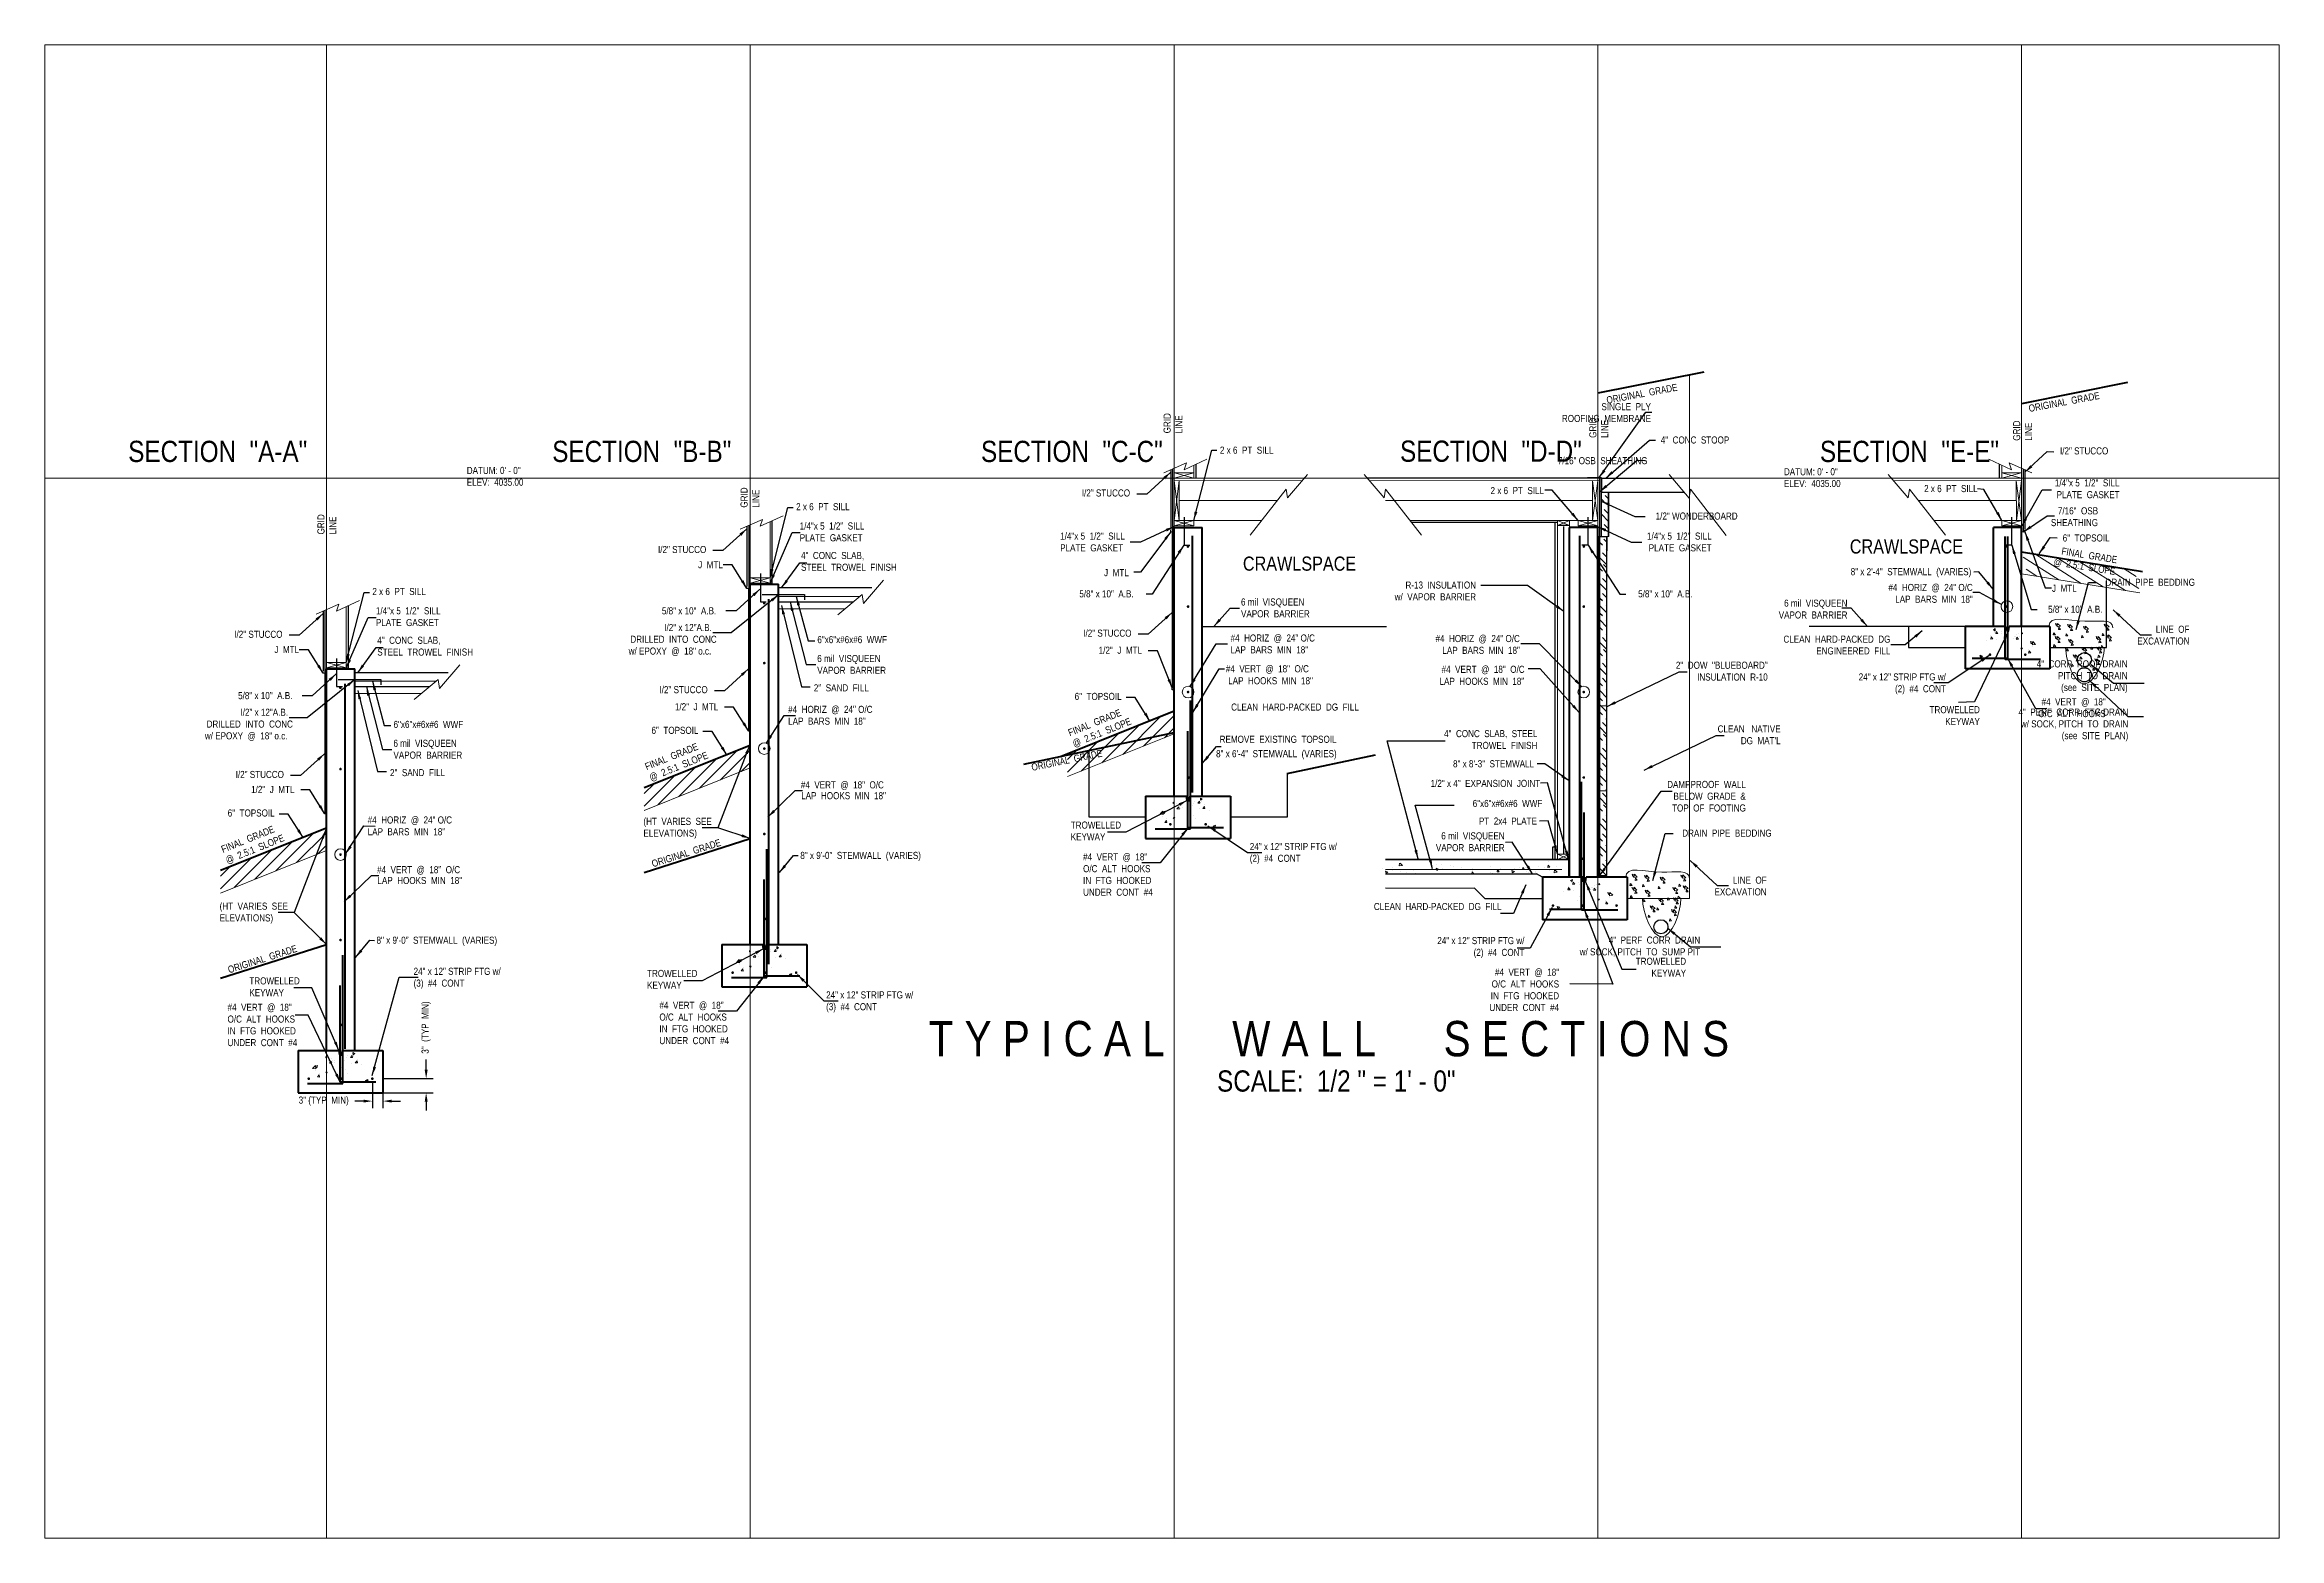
# Paper-space layout 'Foundation Sections' of a CAD drawing. Header units: inches. Extents: x 0 to 35.3, y 0 to 23.6.
# The model-space entities are those that its viewports show. They can reach past a viewport. Long polylines and large blocks are cut down to what shows.
import ezdxf

# ---------------------------------------------------------------- set-up
doc = ezdxf.new("R2010")
doc.units = ezdxf.units.IN
doc.header["$LTSCALE"] = 0.5
doc.header["$MEASUREMENT"] = 0
doc.header["$PDMODE"] = 1
for name, pattern in [('CENTER', [2, 1.25, -0.25, 0.25, -0.25]), ('DASHED', [0.75, 0.5, -0.25]), ('HIDDEN', [0.375, 0.25, -0.125])]:
    doc.linetypes.add(name, pattern=pattern)
doc.layers.get('Defpoints').update_dxf_attribs({"linetype": 'CONTINUOUS'})
for name, color, linetype, lineweight in [('CONCRETE', 7, 'CONTINUOUS', 30), ('ELEC', 6, 'CONTINUOUS', 20), ('FOUNDATION', 7, 'CONTINUOUS', 40), ('FOUNDATION TEXT', 7, 'CONTINUOUS', 9), ('LAYOUT', 6, 'CONTINUOUS', 9)]:
    doc.layers.add(name, color=color, linetype=linetype, lineweight=lineweight)
doc.layers.add('FINFRAMING', color=4, linetype='CONTINUOUS')
doc.layers.add('INSULATION', color=30, linetype='CONTINUOUS')
doc.styles.add('ARCHENT', font='technical.ttf', dxfattribs={"height": 2})
doc.linetypes.add('BATTING', pattern='A,0.0001,-0.1,[134,ltypeshp.shx,S=0.1,R=0,X=-0.1,Y=0],-0.2,[134,ltypeshp.shx,S=0.1,R=180,X=0.1,Y=0],-0.1', length=0.4001)
doc.dimstyles.new('ARCHENTLTD', dxfattribs={"dimtxt": 12, "dimasz": 6, "dimexe": 9, "dimexo": 3, "dimgap": 1, "dimtad": 0, "dimdec": 4, "dimzin": 1, "dimdsep": 46, "dimlunit": 4, "dimtxsty": 'ARCHENT', "dimcen": 6, "dimaunit": 1, "dimadec": 5, "dimazin": 0, "dimtfac": 1, "dimtdec": 4, "dimtofl": 0, "dimtmove": 0, "dimatfit": 3, "dimfxl": 1, "dimfrac": 2, "dimtolj": 1, "dimtzin": 0, "dimarcsym": 0})

psp = doc.layouts.new('Foundation Sections')

msp = doc.modelspace()

# ---------------------------------------------------------------- texts
at = {"layer": 'CONCRETE', "color": 7, "linetype": 'Continuous', "lineweight": 9, "ltscale": 0.125, "char_height": 2, "attachment_point": 1, "rotation": 90, "style": 'ARCHENT'}
for insert in [(11770.24946, 2114.44719), (11890.80692, 2113.16824), (12010.80663, 2112.35573), (11650.45696, 2093.419), (11530.65292, 2085.82119)]:
    msp.add_mtext('GRID\\PLINE', dxfattribs=dict(at, insert=insert))
at = {"layer": 'CONCRETE', "color": 7, "linetype": 'Continuous', "lineweight": 9, "ltscale": 0.125, "style": 'ARCHENT'}
for s, insert, char_height, attachment_point in [('SINGLE  PLY\\PROOFING  MEMBRANE', (11908.24876, 2122.99513), 2, 3), ('4"  CONC  STOOP', (11930.42617, 2113.56791), 2, 3), ('SECTION  "A-A"', (11477.07494, 2112.34003), 6, 1), ('SECTION  "B-B"', (11597.14857, 2112.34003), 6, 1), ('SECTION  "C-C"', (11718.55898, 2112.34003), 6, 1), ('SECTION  "D-D"', (11837.20553, 2112.40254), 6, 1), ('7/16" OSB  SHEATHING', (11907.27709, 2107.71104), 2, 3), ('SECTION  "E-E"', (11956.10633, 2112.34003), 6, 1), ('I/2" STUCCO', (12037.75514, 2110.48453), 2, 3), ('DATUM: 0\' - 0"\\PELEV:  4035.00', (11572.93634, 2104.94838), 2, 1), ('DATUM: 0\' - 0"\\PELEV:  4035.00', (11945.90735, 2104.5852), 2, 1), ('1/4"x 5  1/2"  SILL  \\PPLATE  GASKET', (12040.94471, 2101.42782), 2, 3), ('I/2" STUCCO', (11747.0951, 2098.57393), 2, 1), ('1/4"x 5  1/2"  SILL  \\PPLATE  GASKET', (11667.21268, 2089.23036), 2, 1), ('1/2" WONDERBOARD', (11932.80387, 2092.03929), 2, 3), ('7/16"  OSB\\PSHEATHING', (12034.8694, 2093.51898), 2, 3), ('I/2" STUCCO', (11627.0951, 2082.57393), 2, 1), ('1/4"x 5  1/2"  SILL  \\PPLATE  GASKET', (11740.97035, 2086.37106), 2, 1), ('1/4"x 5  1/2"  SILL  \\PPLATE  GASKET', (11925.4519, 2086.37106), 2, 3), ('6"  TOPSOIL', (12038.13617, 2085.83827), 2, 3), ('J  MTL', (11638.45966, 2078.26083), 2, 1), ('4"  CONC  SLAB,  \\PSTEEL  TROWEL  FINISH', (11667.5972, 2080.88052), 2, 1), ('J  MTL', (11753.39644, 2076.01669), 2, 1), ('5/8" x 10"  A.B.', (11746.39399, 2070.01817), 2, 1), ('5/8" x 10"  A.B.', (11920.02826, 2070.01817), 2, 3), ('J  MTL', (12028.82018, 2071.59042), 2, 3), ('DRAIN  PIPE  BEDDING', (12062.30403, 2073.29851), 2, 3), ('1/4"x 5  1/2"  SILL  \\PPLATE  GASKET', (11547.21268, 2065.23036), 2, 1), ('5/8" x 10"  A.B.', (11628.19532, 2065.21405), 2, 1), ('5/8" x 10"  A.B.', (12036.10303, 2065.64794), 2, 3), ('I/2" STUCCO', (11507.0951, 2058.57393), 2, 1), ('4"  CONC  SLAB,  \\PSTEEL  TROWEL  FINISH', (11547.5972, 2056.88052), 2, 1), ('\\pi-14.97;I/2" x 12"A.B. \\P\\pi-24.565;DRILLED  INTO  CONC\\P\\pi-25.05;w/ EPOXY  @  18" o.c.', (11643.83294, 2060.5), 2, 1), ('6"x6"x#6x#6  WWF', (11672.21224, 2057.06521), 2, 1), ('I/2" STUCCO', (11747.50247, 2058.90088), 2, 1), ('J  MTL', (11518.45966, 2054.26083), 2, 1), ('4"  CORR  ROOF DRAIN\\PPITCH  TO  DRAIN\\P(see  SITE  PLAN)', (12043.2401, 2050.19246), 2, 3), ('5/8" x 10"  A.B.', (11508.19532, 2041.21405), 2, 1), ('I/2" STUCCO', (11627.50247, 2042.90088), 2, 1), ('6"  TOPSOIL', (11745.07, 2040.99308), 2, 1), ('\\pi-14.97;I/2" x 12"A.B. \\P\\pi-24.565;DRILLED  INTO  CONC\\P\\pi-25.05;w/ EPOXY  @  18" o.c.', (11523.83294, 2036.5), 2, 1), ('6"x6"x#6x#6  WWF', (11552.21224, 2033.06521), 2, 1), ('6"  TOPSOIL', (11625.24645, 2031.39555), 2, 1), ('4"  PERF  CORR  FTG DRAIN\\Pw/ SOCK, PITCH  TO  DRAIN\\P(see  SITE  PLAN)', (12043.41773, 2036.55534), 2, 3), ('4"  CONC  SLAB,  STEEL  \\PTROWEL  FINISH', (11876.09078, 2030.46037), 2, 3), ('I/2" STUCCO', (11507.50247, 2018.90088), 2, 1), ('1/2" x 4"  EXPANSION  JOINT', (11876.90266, 2016.36935), 2, 3), ('DAMPPROOF  WALL \\PBELOW  GRADE  &\\PTOP  OF  FOOTING', (11935.12497, 2016.07811), 2, 3), ('6"  TOPSOIL', (11505.24645, 2007.99555), 2, 1), ('6"x6"x#6x#6  WWF', (11877.48732, 2010.6923), 2, 3), ('PT  2x4  PLATE', (11875.96716, 2005.71319), 2, 3), ('DRAIN  PIPE  BEDDING', (11942.44603, 2002.29824), 2, 3), ('4"  PERF  CORR  DRAIN\\Pw/ SOCK, PITCH  TO  SUMP PIT', (11922.19258, 1972.03004), 2, 3), ('T Y P I C A L      W A L L      S E C T I O N S', (11703.72716, 1948.12371), 10, 1), ('\\A1;SCALE:  1/2 " = 1\' - 0"', (11785.40381, 1934.1357), 6, 1)]:
    msp.add_mtext(s, dxfattribs=dict(at, insert=insert, char_height=char_height, attachment_point=attachment_point))
for s, insert, char_height, width, attachment_point in [('2 x 6  PT  SILL', (11786.20329, 2110.69002), 2, 19.8125, 1), ('2 x 6  PT  SILL', (11666.20329, 2094.69002), 2, 19.8125, 1), ('2 x 6  PT  SILL', (11877.98715, 2099.24921), 2, 19.8125, 3), ('2 x 6  PT  SILL', (12000.7594, 2099.81191), 2, 19.8125, 3), ('CRAWLSPACE', (11996.63885, 2084.42417), 4, 36.0625, 3), ('CRAWLSPACE', (11792.71553, 2079.57469), 4, 36.0625, 1), ('2 x 6  PT  SILL', (11546.20329, 2070.69002), 2, 19.8125, 1), ('6 mil  VISQUEEN  \\PVAPOR  BARRIER', (11792.1763, 2067.71527), 2, 36.0625, 1), ('6 mil  VISQUEEN  \\PVAPOR  BARRIER', (11963.91147, 2067.37481), 2, 36.0625, 3), ('6 mil  VISQUEEN  \\PVAPOR  BARRIER', (11672.1763, 2051.71527), 2, 36.0625, 1), ('2"  SAND  FILL', (11671.21866, 2043.41746), 2, 16.875, 1), ('6 mil  VISQUEEN  \\PVAPOR  BARRIER', (11552.1763, 2027.71527), 2, 36.0625, 1), ('2"  SAND  FILL', (11551.21866, 2019.41746), 2, 16.875, 1), ('6 mil  VISQUEEN  \\PVAPOR  BARRIER', (11866.83145, 2001.51556), 2, 36.0625, 3)]:
    msp.add_mtext(s, dxfattribs=dict(at, insert=insert, char_height=char_height, width=width, attachment_point=attachment_point))
at = {"layer": 'CONCRETE', "color": 7, "linetype": 'Continuous', "lineweight": 9, "ltscale": 0.15, "insert": (11858.72827, 2072.51009), "char_height": 2, "attachment_point": 3, "style": 'ARCHENT'}
msp.add_mtext('R-13  INSULATION  \\Pw/  VAPOR  BARRIER', dxfattribs=at)
at = {"layer": 'CONCRETE', "color": 7, "linetype": 'Continuous', "lineweight": 9, "ltscale": 0.15, "char_height": 2, "width": 29.8125, "attachment_point": 3, "style": 'ARCHENT'}
for s, insert in [('LINE  OF\\PEXCAVATION', (12060.74707, 2059.99894)), ('2"  DOW  "BLUEBOARD"\\PINSULATION  R-10  ', (11941.31159, 2049.81288)), ("CLEAN   NATIVE\\PDG  MAT'L", (11944.96497, 2031.78966)), ('LINE  OF\\PEXCAVATION', (11941.01746, 1988.99867))]:
    msp.add_mtext(s, dxfattribs=dict(at, insert=insert))
at = {"layer": 'FOUNDATION TEXT', "color": 7, "linetype": 'Continuous', "lineweight": 9, "ltscale": 0.125, "char_height": 2, "width": 22.375, "style": 'ARCHENT'}
for s, insert, attachment_point, rotation in [('ORIGINAL  GRADE', (11915.5223, 2128.51424), 3, 10.54031257), ('ORIGINAL  GRADE', (12035.08218, 2126.17273), 3, 10.54031257), ('FINAL  GRADE\\P@  2.5:1  SLOPE', (12040.40816, 2079.61926), 3, 350.73999244), ('FINAL  GRADE\\P@  2.5:1  SLOPE', (11742.97776, 2030.54898), 1, 21.87046437), ('FINAL  GRADE\\P@  2.5:1  SLOPE', (11623.1542, 2020.95146), 1, 21.87046437), ('ORIGINAL  GRADE', (11732.65917, 2020.87053), 1, 11.49256451), ('FINAL  GRADE\\P@  2.5:1  SLOPE', (11503.1542, 1997.55146), 1, 21.87046437), ('ORIGINAL  GRADE', (11625.0811, 1993.51437), 1, 17.62698787), ('ORIGINAL  GRADE', (11505.0811, 1963.51437), 1, 17.62698787)]:
    msp.add_mtext(s, dxfattribs=dict(at, insert=insert, attachment_point=attachment_point, rotation=rotation))
at = {"layer": 'FOUNDATION TEXT', "color": 7, "linetype": 'Continuous', "lineweight": 9, "ltscale": 0.15, "char_height": 2, "style": 'ARCHENT'}
for s, insert, attachment_point in [('8" x 2\'-4"  STEMWALL  (VARIES)', (11998.96147, 2076.29226), 3), ('#4  VERT  @  18"  O/C', (11787.88015, 2048.81728), 1), ('LAP  HOOKS  MIN  18"', (11788.54618, 2045.42392), 1), ('LAP  HOOKS  MIN  18"', (11872.36969, 2045.26671), 3), ('#4  VERT  @  18"  O/C', (11872.48507, 2048.66008), 3), ('8" x 6\'-4"  STEMWALL  (VARIES)', (11785.11901, 2024.77762), 1), ('8" x 8\'-3"  STEMWALL', (11875.15944, 2021.92732), 3), ('#4  VERT  @  18"  O/C', (11667.54003, 2015.95119), 1), ('LAP  HOOKS  MIN  18"', (11667.63555, 2012.89358), 1), ('8" x 9\'-0"  STEMWALL  (VARIES)', (11667.38932, 1995.988), 1), ('#4  VERT  @  18"  O/C', (11547.54003, 1991.95119), 1), ('LAP  HOOKS  MIN  18"', (11547.63555, 1988.89358), 1), ('8" x 9\'-0"  STEMWALL  (VARIES)', (11547.38932, 1971.988), 1)]:
    msp.add_mtext(s, dxfattribs=dict(at, insert=insert, attachment_point=attachment_point))
for s, insert, width, attachment_point in [('#4  HORIZ  @  24" O/C\\PLAP  BARS  MIN  18"', (11999.38331, 2071.82843), 30.1875, 3), ('#4  HORIZ  @  24" O/C\\PLAP  BARS  MIN  18"', (11789.22459, 2057.52345), 30.1875, 1), ('#4  HORIZ  @  24" O/C\\PLAP  BARS  MIN  18"', (11871.14062, 2057.36624), 30.1875, 3), ('CLEAN  HARD-PACKED  DG\\PENGINEERED  FILL', (11976.05843, 2057.19936), 51.7326922, 3), ('CLEAN  HARD-PACKED  DG  FILL', (11789.38639, 2037.98067), 51.7326922, 1), ('#4  VERT  @  18"\\PO/C  ALT  HOOKS', (12037.03002, 2039.46327), 36.125, 3), ('#4  HORIZ  @  24" O/C\\PLAP  BARS  MIN  18"', (11663.9457, 2037.3253), 30.1875, 1), ('REMOVE  EXISTING  TOPSOIL', (11786.12509, 2028.85488), 51.7326922, 1), ('#4  HORIZ  @  24" O/C\\PLAP  BARS  MIN  18"', (11544.883, 2006.02014), 30.1875, 1), ('#4  VERT  @  18"\\PO/C  ALT  HOOKS  \\PIN  FTG  HOOKED\\PUNDER  CONT  #4', (11747.45785, 1995.57139), 36.125, 1), ('CLEAN  HARD-PACKED  DG  FILL', (11865.94933, 1981.52376), 51.7326922, 3), ('#4  VERT  @  18"\\PO/C  ALT  HOOKS  \\PIN  FTG  HOOKED\\PUNDER  CONT  #4', (11882.24148, 1962.93756), 36.125, 3), ('#4  VERT  @  18"\\PO/C  ALT  HOOKS  \\PIN  FTG  HOOKED\\PUNDER  CONT  #4', (11505.20762, 1953.00682), 36.125, 1), ('#4  VERT  @  18"\\PO/C  ALT  HOOKS  \\PIN  FTG  HOOKED\\PUNDER  CONT  #4', (11627.49126, 1953.5714), 36.125, 1)]:
    msp.add_mtext(s, dxfattribs=dict(at, insert=insert, width=width, attachment_point=attachment_point))
at = {"layer": 'FOUNDATION TEXT', "color": 7, "linetype": 'Continuous', "lineweight": 9, "ltscale": 0.125, "char_height": 2, "style": 'ARCHENT'}
for s, insert, attachment_point in [('1/2"  J  MTL', (11751.87733, 2054.06164), 1), ('1/2"  J  MTL', (11631.87733, 2038.06164), 1), ('TROWELLED\\PKEYWAY', (12001.39889, 2037.23104), 3), ('1/2"  J  MTL', (11511.87733, 2014.66164), 1), ('TROWELLED\\PKEYWAY', (11743.96282, 2004.5801), 1), ('TROWELLED\\PKEYWAY', (11623.99623, 1962.58011), 1), ('TROWELLED\\PKEYWAY', (11918.19879, 1966.02248), 3), ('TROWELLED\\PKEYWAY', (11511.38577, 1960.47381), 1)]:
    msp.add_mtext(s, dxfattribs=dict(at, insert=insert, attachment_point=attachment_point))
at = {"layer": 'FOUNDATION TEXT', "color": 7, "linetype": 'Continuous', "lineweight": 9, "ltscale": 0.05, "char_height": 2, "style": 'ARCHENT'}
for s, insert, attachment_point in [('24" x 12" STRIP FTG w/\\P(2)  #4  CONT', (11991.75742, 2046.50518), 3), ('24" x 12" STRIP FTG w/\\P(2)  #4  CONT', (11794.66469, 1998.50517), 1), ('24" x 12" STRIP FTG w/\\P(2)  #4  CONT', (11872.42482, 1971.87806), 3), ('24" x 12" STRIP FTG w/\\P(3)  #4  CONT', (11557.88403, 1963.18137), 1), ('24" x 12" STRIP FTG w/\\P(3)  #4  CONT', (11674.6981, 1956.50518), 1)]:
    msp.add_mtext(s, dxfattribs=dict(at, insert=insert, attachment_point=attachment_point))
at = {"layer": 'FOUNDATION TEXT', "color": 7, "linetype": 'Continuous', "lineweight": 9, "ltscale": 0.125, "char_height": 2, "width": 22.375, "attachment_point": 1, "style": 'ARCHENT'}
for insert in [(11622.96065, 2005.63505), (11502.96065, 1981.63505)]:
    msp.add_mtext('(HT  VARIES  SEE  ELEVATIONS)', dxfattribs=dict(at, insert=insert))

# ---------------------------------------------------------------- blocks, each defined once
blk = doc.blocks.new('*D37')
at = {"layer": 'CONCRETE', "color": 0, "lineweight": -2, "ltscale": 1.5}
for p, q in [((11546.21, 1930.8), (11546.21, 1923.44)), ((11549.21, 1930.8), (11549.21, 1923.44)), ((11543.71, 1925.44), (11541.21, 1925.44)), ((11551.71, 1925.44), (11554.21, 1925.44))]:
    blk.add_line(p, q, dxfattribs=at)
at = {"layer": 'CONCRETE', "color": 0, "lineweight": 20, "ltscale": 1.5}
for points in [[(11543.71, 1925.86), (11543.71, 1925.03), (11546.21, 1925.44)], [(11551.71, 1925.86), (11551.71, 1925.03), (11549.21, 1925.44)]]:
    blk.add_solid(points, dxfattribs=at)
at = {"layer": 'Defpoints', "color": 0, "lineweight": 20, "ltscale": 1.5}
for p in [(11546.21, 1931.8), (11549.21, 1931.8), (11549.21, 1925.44)]:
    blk.add_point(p, dxfattribs=at)
at = {"layer": 'CONCRETE', "color": 0, "lineweight": 20, "ltscale": 1.5, "insert": (11532.43, 1925.44), "char_height": 2, "attachment_point": 5, "style": 'ARCHENT'}
blk.add_mtext('\\A1;3" (TYP  MIN)', dxfattribs=at)
blk = doc.blocks.new('*D38')
at = {"layer": 'CONCRETE', "color": 0, "lineweight": -2, "ltscale": 1.5}
for p, q in [((11561.44, 1934.3), (11561.44, 1937.19)), ((11549.21, 1931.8), (11563.44, 1931.8)), ((11549.21, 1927.8), (11563.44, 1927.8)), ((11561.44, 1925.3), (11561.44, 1922.8))]:
    blk.add_line(p, q, dxfattribs=at)
at = {"layer": 'CONCRETE', "color": 0, "lineweight": 20, "ltscale": 1.5}
for points in [[(11561.03, 1934.3), (11561.86, 1934.3), (11561.44, 1931.8)], [(11561.03, 1925.3), (11561.86, 1925.3), (11561.44, 1927.8)]]:
    blk.add_solid(points, dxfattribs=at)
at = {"layer": 'Defpoints', "color": 0, "lineweight": 20, "ltscale": 1.5}
for p in [(11546.21, 1931.8), (11546.21, 1927.8), (11561.44, 1927.8)]:
    blk.add_point(p, dxfattribs=at)
at = {"layer": 'CONCRETE', "color": 0, "lineweight": 20, "ltscale": 1.5, "insert": (11561.44, 1946.27), "char_height": 2, "attachment_point": 5, "rotation": 90, "style": 'ARCHENT'}
blk.add_mtext('\\A1;3"  (TYP  MIN)', dxfattribs=at)

# ---------------------------------------------------------------- dimensions: what is measured, and where the dimension line sits
at = {"layer": 'CONCRETE', "lineweight": 20, "ltscale": 1.5}
dim = msp.add_linear_dim(base=(11561.44311, 1927.79677), p1=(11546.21109, 1931.79677), p2=(11546.21109, 1927.79677), angle=90, text='3"  (TYP  MIN)', dimstyle='ARCHENTLTD', override={"dimtxt": 2, "dimasz": 2.5, "dimexe": 2}, dxfattribs=at)
dim.commit()
dim.dimension.update_dxf_attribs({"geometry": '*D38', "text_midpoint": (11561.44311, 1946.26923), "dimtype": 160})
dim = msp.add_linear_dim(base=(11549.21109, 1925.44409), p1=(11546.21109, 1931.79677), p2=(11549.21109, 1931.79677), text='3" (TYP  MIN)', dimstyle='ARCHENTLTD', override={"dimtxt": 2, "dimasz": 2.5, "dimexe": 2, "dimexo": 1}, dxfattribs=at)
dim.commit()
dim.dimension.update_dxf_attribs({"geometry": '*D37', "text_midpoint": (11532.4263, 1925.44409), "dimtype": 160})

# ---------------------------------------------------------------- hatches: boundary and pattern name
at = {"layer": 'FOUNDATION', "lineweight": 9, "ltscale": 1.5}
h = msp.add_hatch(dxfattribs=at)
h.set_pattern_fill('ANSI31', color=3, scale=20, angle=12.61045681, style=0)
h.set_pattern_definition([(147.610457, (23705.6315, 2644.2262), (1.33918173, 2.11106426), [])])
h.paths.add_polyline_path([(12014.79435, 2074.45687), (12013.38351, 2080.76318), (12045.27967, 2075.6023), (12046.69051, 2069.29599)])
h = msp.add_hatch(dxfattribs=at)
h.set_pattern_fill('ANSI31', color=3, scale=20, style=0)
h.set_pattern_definition([(45, (239.8236, 32.9975), (-1.76776695, 1.76776695), [])])
h.paths.add_polyline_path([(11773.03465, 2029.3321), (11773.03465, 2035.79429), (11743.03465, 2023.79429), (11743.03465, 2017.3321)])
h = msp.add_hatch(dxfattribs=at)
h.set_pattern_fill('ANSI31', color=3, scale=20, style=0)
h.set_pattern_definition([(45, (120, 23.4), (-1.76776695, 1.76776695), [])])
h.paths.add_polyline_path([(11653.21109, 2019.73457), (11653.21109, 2026.19677), (11623.21109, 2014.19677), (11623.21109, 2007.73457)])
h = msp.add_hatch(dxfattribs=at)
h.set_pattern_fill('ANSI31', color=3, scale=20, style=0)
h.paths.add_polyline_path([(11533.21109, 1996.33457), (11533.21109, 2002.79677), (11503.21109, 1990.79677), (11503.21109, 1984.33457)])

# ---------------------------------------------------------------- linework, layer by layer
at = {"layer": 'CONCRETE', "color": 7, "linetype": 'Continuous', "lineweight": 20}
for p, q in [((11919.18515, 2130.99154), (11919.18515, 1982.7965)), ((11680.01174, 2064.77913), (11661.21109, 2064.77913)), ((11560.01174, 2040.77913), (11541.21109, 2040.77913)), ((11895.78069, 1989.2965), (11895.78069, 2009.2965))]:
    msp.add_line(p, q, dxfattribs=at)
at = {"layer": 'CONCRETE', "color": 7, "lineweight": 9, "ltscale": 0.25}
for p, q in [((11776.05603, 2104.13144), (11782.52774, 2107.10415)), ((12010.36615, 2104.13144), (12003.89444, 2107.10415)), ((11770.32839, 2103.31399), (11776.72552, 2106.06373)), ((11773.21116, 2101.79677), (11778.80693, 2103.31006)), ((11773.32179, 2103.3078), (11778.80693, 2101.79838)), ((11776.72552, 2106.06373), (11776.05603, 2104.13144)), ((11805.33491, 2096.1504), (11811.0111, 2102.79899)), ((11832.69491, 2096.1504), (11827.01871, 2102.79899)), ((11919.04771, 2096.13184), (11913.37152, 2102.78043)), ((11981.08727, 2096.1504), (11975.41108, 2102.79899)), ((12013.21102, 2101.79677), (12007.61525, 2103.31006)), ((12013.10039, 2103.3078), (12007.61525, 2101.79838)), ((12016.09379, 2103.31399), (12009.69666, 2106.06373)), ((12009.69666, 2106.06373), (12010.36615, 2104.13144)), ((11794.78972, 2085.59008), (11804.94343, 2098.69253)), ((11804.94343, 2098.69253), (11805.33491, 2096.1504)), ((11833.08638, 2098.69253), (11832.69491, 2096.1504)), ((11843.24009, 2085.59008), (11833.08638, 2098.69253)), ((11919.43919, 2098.67397), (11919.04771, 2096.13184)), ((11929.5929, 2085.57152), (11919.43919, 2098.67397)), ((11981.47875, 2098.69253), (11981.08727, 2096.1504)), ((11991.63246, 2085.59008), (11981.47875, 2098.69253)), ((11650.32839, 2087.31399), (11656.72552, 2090.06373)), ((11656.05603, 2088.13144), (11662.52774, 2091.10415)), ((11656.72552, 2090.06373), (11656.05603, 2088.13144)), ((11773.21109, 2088.29677), (11778.80686, 2089.81006)), ((11773.21109, 2089.8078), (11778.80686, 2088.29838)), ((11893.21116, 2088.29677), (11887.61539, 2089.81006)), ((11893.21116, 2089.8078), (11887.61539, 2088.29838)), ((12013.21109, 2088.29677), (12007.61532, 2089.81006)), ((12013.21109, 2089.8078), (12007.61532, 2088.29838)), ((11653.21109, 2072.04677), (11658.80686, 2073.56006)), ((11653.32172, 2073.5578), (11658.80686, 2072.04838)), ((11685.25453, 2066.25302), (11690.93073, 2072.90161)), ((11530.32839, 2063.31399), (11536.72552, 2066.06373)), ((11536.05603, 2064.13144), (11542.52774, 2067.10415)), ((11536.72552, 2066.06373), (11536.05603, 2064.13144)), ((11678.01262, 2063.12421), (11684.86306, 2068.79514)), ((11684.86306, 2068.79514), (11685.25453, 2066.25302)), ((11533.21109, 2048.04677), (11538.80686, 2049.56006)), ((11533.32172, 2049.5578), (11538.80686, 2048.04838)), ((11558.01262, 2039.12421), (11564.86306, 2044.79514)), ((11564.86306, 2044.79514), (11565.25453, 2042.25302)), ((11565.25453, 2042.25302), (11570.93073, 2048.90161))]:
    msp.add_line(p, q, dxfattribs=at)
at = {"layer": 'CONCRETE', "color": 7, "linetype": 'Continuous', "lineweight": 30, "ltscale": 0.25}
for p, q in [((11772.27416, 2104.19791), (11772.27416, 2087.18714)), ((12014.14802, 2104.19791), (12014.14802, 2087.18714)), ((11652.27416, 2088.19791), (11652.27416, 2071.18714)), ((11772.71109, 2086.56214), (11772.71109, 2042.2914)), ((11652.71109, 2070.56214), (11652.71109, 2030.79226)), ((11532.27416, 2064.19791), (11532.27416, 2047.18714)), ((11532.71109, 2046.56214), (11532.71109, 2006.79226))]:
    msp.add_line(p, q, dxfattribs=at)
at = {"layer": 'CONCRETE', "color": 7, "linetype": 'Continuous', "ltscale": 1.5}
for p, q in [((11772.77416, 2104.41283), (11772.77416, 2086.56214)), ((11893.64809, 2101.79691), (11893.64809, 2085.2965)), ((11894.14809, 2101.79677), (11894.14809, 2085.2965)), ((11894.27309, 2101.85927), (11894.27309, 2097.73454)), ((12013.64802, 2104.41283), (12013.64802, 2086.56214)), ((11652.77416, 2088.41283), (11652.77416, 2070.56214)), ((11885.23702, 2088.33642), (11881.75861, 2088.33642)), ((11532.77416, 2064.41283), (11532.77416, 2046.56214))]:
    msp.add_line(p, q, dxfattribs=at)
at = {"layer": 'CONCRETE', "color": 7, "lineweight": 20, "ltscale": 0.25}
for p, q in [((11773.21109, 2088.04677), (11773.21109, 2104.55309)), ((11774.68045, 2089.80821), (11774.71131, 2101.0472)), ((11778.80334, 2101.79838), (11778.80686, 2105.39501)), ((11891.7418, 2089.80821), (11891.71095, 2101.0472)), ((11893.21116, 2088.04677), (11893.21116, 2101.04689)), ((12007.61885, 2101.79838), (12007.61532, 2105.39501)), ((12011.74173, 2089.80821), (12011.71087, 2101.0472)), ((12013.21109, 2088.04677), (12013.21109, 2104.55309)), ((11653.21109, 2072.04677), (11653.21109, 2088.55309)), ((11658.80686, 2072.04838), (11658.80686, 2089.39501)), ((11778.80686, 2088.29838), (11778.80686, 2089.80938)), ((11887.61539, 2088.29838), (11887.61539, 2089.80938)), ((12007.61532, 2088.29838), (12007.61532, 2089.80938)), ((11533.21109, 2048.04677), (11533.21109, 2064.55309)), ((11538.80686, 2048.04838), (11538.80686, 2065.39501))]:
    msp.add_line(p, q, dxfattribs=at)
at = {"layer": 'CONCRETE', "lineweight": 9, "ltscale": 1.5}
for p, q in [((11774.71131, 2101.0472), (11773.21109, 2089.8078)), ((11773.21138, 2101.04677), (11774.68045, 2089.80821)), ((11891.71095, 2101.0472), (11893.21116, 2089.8078)), ((11893.21087, 2101.04677), (11891.7418, 2089.80821)), ((12011.71087, 2101.0472), (12013.21109, 2089.8078)), ((12013.2108, 2101.04677), (12011.74173, 2089.80821)), ((12005.70183, 2058.5897), (12005.23452, 2058.87588)), ((12005.73198, 2059.19221), (12005.70183, 2058.5897)), ((12013.46917, 2057.68811), (12013.18667, 2057.77945)), ((12013.41931, 2058.02854), (12013.46917, 2057.68811)), ((12013.43025, 2053.61223), (12013.0252, 2053.68453)), ((12013.0252, 2053.68453), (12013.16261, 2053.35204)), ((11773.0028, 2010.02853), (11772.95294, 2009.6881)), ((11772.95294, 2009.6881), (11773.23544, 2009.77944)), ((11780.69013, 2011.1922), (11780.72028, 2010.58969)), ((11780.72028, 2010.58969), (11781.18759, 2010.87587)), ((11772.99186, 2005.61222), (11773.39691, 2005.68452)), ((11773.39691, 2005.68452), (11773.2595, 2005.35203)), ((11885.97222, 1987.58943), (11885.50491, 1987.87561)), ((11886.00237, 1988.19194), (11885.97222, 1987.58943)), ((11893.6897, 1987.02827), (11893.73956, 1986.68784)), ((11893.70064, 1982.61196), (11893.29559, 1982.68426)), ((11893.29559, 1982.68426), (11893.433, 1982.35177)), ((11893.73956, 1986.68784), (11893.45706, 1986.77917)), ((11653.03621, 1968.02854), (11652.98635, 1967.68811)), ((11660.72354, 1969.19221), (11660.75369, 1968.5897)), ((11660.75369, 1968.5897), (11661.221, 1968.87588)), ((11652.98635, 1967.68811), (11653.26885, 1967.77945)), ((11653.02527, 1963.61223), (11653.43032, 1963.68453)), ((11653.43032, 1963.68453), (11653.29291, 1963.35204)), ((11533.03621, 1938.02854), (11532.98635, 1937.68811)), ((11532.98635, 1937.68811), (11533.26885, 1937.77945)), ((11540.72354, 1939.19221), (11540.75369, 1938.5897)), ((11540.75369, 1938.5897), (11541.221, 1938.87588)), ((11533.02527, 1933.61223), (11533.43032, 1933.68453)), ((11533.43032, 1933.68453), (11533.29291, 1933.35204))]:
    msp.add_line(p, q, dxfattribs=at)
at = {"layer": 'CONCRETE', "color": 7, "linetype": 'Continuous', "lineweight": 9, "ltscale": 0.125}
for p, q in [((11773.21116, 2101.79677), (11810.16455, 2101.80741)), ((11773.21138, 2101.04677), (11809.52408, 2101.05723)), ((11893.64809, 2101.04691), (11828.49875, 2101.06541)), ((12013.21102, 2101.79677), (11976.25763, 2101.80741)), ((12013.2108, 2101.04677), (11976.8981, 2101.05723)), ((11773.21109, 2088.29677), (11778.80686, 2088.29856)), ((11881.75861, 2089.81103), (11885.23702, 2088.33642)), ((11885.23702, 2089.81005), (11881.75861, 2088.33642)), ((11893.21116, 2088.29677), (11887.61539, 2088.29856)), ((12013.21109, 2088.29677), (12007.61532, 2088.29856)), ((11653.21109, 2072.04677), (11659.43186, 2072.04856)), ((11533.21109, 2048.04677), (11539.43186, 2048.04856))]:
    msp.add_line(p, q, dxfattribs=at)
at = {"layer": 'CONCRETE', "color": 7, "linetype": 'Continuous', "lineweight": 20, "ltscale": 0.125}
for p, q in [((11773.32179, 2103.3078), (11778.80693, 2103.30938)), ((12013.10039, 2103.3078), (12007.61525, 2103.30938)), ((11773.21109, 2089.8078), (11798.06367, 2089.81482)), ((11893.21116, 2089.8078), (11839.95993, 2089.82283)), ((11881.75861, 1995.25644), (11881.75861, 2089.81103)), ((12013.21109, 2089.8078), (11988.35851, 2089.81482)), ((11773.21109, 2086.56214), (11772.27416, 2086.56214)), ((12013.21109, 2086.56214), (12014.14802, 2086.56214)), ((11653.21109, 2070.56214), (11652.27416, 2070.56214)), ((11653.32172, 2073.5578), (11658.80686, 2073.55938)), ((11533.21109, 2046.56214), (11532.27416, 2046.56214)), ((11533.32172, 2049.5578), (11538.80686, 2049.55938)), ((11881.75861, 1993.7965), (11881.75861, 1995.25644)), ((11884.9371, 1993.7965), (11884.9371, 1988.7965)), ((11882.9807, 1990.98038), (11833.08638, 1990.98038))]:
    msp.add_line(p, q, dxfattribs=at)
at = {"layer": 'CONCRETE', "color": 7, "lineweight": 30, "ltscale": 0.25}
for p, q in [((11779.43186, 2101.79856), (11779.43186, 2105.68209)), ((12006.99032, 2101.79856), (12006.99032, 2105.68209)), ((11659.43186, 2072.04838), (11659.43186, 2089.68209)), ((11539.43186, 2048.04838), (11539.43186, 2065.68209)), ((11656.53999, 2068.8024), (11668.57184, 2068.8024)), ((11668.57184, 2068.8024), (11668.57184, 2067.3024)), ((11536.53999, 2044.8024), (11548.57184, 2044.8024)), ((11548.57184, 2044.8024), (11548.57184, 2043.3024))]:
    msp.add_line(p, q, dxfattribs=at)
at = {"layer": 'CONCRETE', "color": 7, "linetype": 'Continuous', "lineweight": 30, "ltscale": 0.125}
for p, q in [((11894.14809, 2101.79677), (11827.85828, 2101.81559)), ((11776.077, 2090.75541), (11776.077, 2082.75541)), ((11881.75861, 2089.18603), (11840.44438, 2089.1977)), ((11890.34525, 2090.75541), (11890.34525, 2082.75541)), ((12010.34518, 2090.75541), (12010.34518, 2082.75541)), ((11772.27416, 2086.56214), (11772.27416, 2087.06214)), ((11776.077, 2082.75541), (11777.71866, 2082.75541)), ((11890.34525, 2082.75541), (11888.7036, 2082.75541)), ((12010.34518, 2082.75541), (12008.70353, 2082.75541)), ((12014.14802, 2086.56214), (12014.14802, 2087.06214)), ((11652.27416, 2070.56214), (11652.27416, 2071.06214)), ((11656.077, 2074.75541), (11656.077, 2066.75541)), ((11656.077, 2066.75541), (11657.71866, 2066.75541)), ((11536.077, 2050.75541), (11536.077, 2042.75541)), ((11532.27416, 2046.56214), (11532.27416, 2047.06214)), ((11536.077, 2042.75541), (11537.71866, 2042.75541)), ((11772.6715, 2041.84493), (11772.6715, 2042.34493)), ((11773.1715, 2041.84493), (11772.6715, 2041.84493)), ((11773.1715, 2043.34493), (11773.1715, 2041.84493)), ((11653.1715, 2031.69226), (11653.1715, 2030.19226)), ((11652.6715, 2030.19226), (11652.6715, 2030.69226)), ((11653.1715, 2030.19226), (11652.6715, 2030.19226)), ((11532.6715, 2006.79226), (11532.6715, 2007.29226)), ((11533.1715, 2006.79226), (11532.6715, 2006.79226)), ((11533.1715, 2008.29226), (11533.1715, 2006.79226)), ((11885.21116, 1993.7965), (11833.08638, 1993.7965)), ((11881.13361, 1997.29644), (11880.40442, 1997.29644)), ((11880.40442, 1997.29644), (11880.40442, 1993.7965))]:
    msp.add_line(p, q, dxfattribs=at)
at = {"layer": 'CONCRETE', "lineweight": 30, "ltscale": 1.5}
for p, q in [((11894.27309, 2101.85927), (11890.27309, 2101.85927)), ((11894.27309, 2101.79677), (11914.21109, 2101.79704)), ((11894.27309, 2097.79704), (11917.62607, 2097.79704)), ((12037.27784, 2053.79677), (12037.27784, 2072.70772)), ((11781.21109, 2059.79677), (11833.33588, 2059.79677)), ((11997.24443, 2059.79677), (11953.08631, 2059.79677)), ((11981.21102, 2059.79677), (11981.21102, 2053.79677)), ((11981.21102, 2053.79677), (11997.24443, 2053.79677)), ((12021.24443, 2053.79677), (12037.27784, 2053.79677)), ((11749.14427, 2005.79676), (11749.14427, 2024.70771)), ((11805.21109, 2018.16558), (11805.21109, 2005.79676)), ((11765.17768, 2005.79676), (11749.14427, 2005.79676)), ((11805.21109, 2005.79676), (11789.17768, 2005.79676)), ((11885.21116, 1993.7965), (11833.08638, 1993.7965)), ((11861.21116, 1982.7965), (11858.21038, 1985.79728)), ((11861.21116, 1982.7965), (11877.51482, 1982.7965))]:
    msp.add_line(p, q, dxfattribs=at)
at = {"layer": 'CONCRETE', "lineweight": 20, "ltscale": 1.5}
for p, q in [((11894.21059, 2085.234), (11894.21059, 2101.79677)), ((11894.27309, 2097.73454), (11896.34319, 2097.73454)), ((11896.28069, 2097.67204), (11894.27309, 2097.67204)), ((11894.27309, 2085.2965), (11894.27309, 2097.67204)), ((11896.34319, 2097.73454), (11896.34319, 2085.234)), ((11885.21116, 2087.79677), (11885.21173, 2089.81006)), ((11893.53069, 2085.234), (11894.21059, 2085.234)), ((11893.78069, 2085.1715), (11895.78069, 2085.1715)), ((11896.34319, 2085.234), (11895.84319, 2085.234)), ((11895.84319, 2085.234), (11895.84319, 2081.234)), ((11885.21116, 1993.7965), (11881.75861, 1995.2965)), ((11881.75861, 1995.2965), (11885.21116, 1995.2965)), ((11885.21116, 1995.2965), (11881.75861, 1993.7965)), ((11901.51482, 1982.7965), (11919.18515, 1982.7965))]:
    msp.add_line(p, q, dxfattribs=at)
at = {"layer": 'CONCRETE', "color": 7, "linetype": 'Continuous', "ltscale": 0.25}
for p, q in [((11895.0246, 2095.03787), (11894.28062, 2095.78185)), ((11896.28062, 2095.90317), (11895.32999, 2096.8538)), ((11896.28069, 2085.2965), (11896.28069, 2097.67204)), ((11896.28062, 2089.53921), (11894.28062, 2091.53921)), ((11896.08526, 2091.85589), (11895.0246, 2092.91655)), ((11896.08526, 2087.61324), (11895.0246, 2088.6739)), ((11896.28062, 2093.78185), (11896.08526, 2093.97721)), ((11894.5246, 2082.75263), (11893.78062, 2083.49662)), ((11894.52468, 2082.75264), (11893.78069, 2083.49663)), ((11895.78069, 2083.61795), (11894.94142, 2084.45722)), ((11895.78069, 1989.2965), (11895.78069, 2085.1715)), ((11895.78062, 2077.25398), (11893.78062, 2079.25398)), ((11894.5246, 2075.48056), (11893.78062, 2076.22454)), ((11895.58526, 2079.57065), (11894.5246, 2080.63131)), ((11895.78062, 2076.34586), (11894.82999, 2077.29649)), ((11895.78062, 2081.49662), (11895.58526, 2081.69197)), ((11895.78062, 2069.9819), (11893.78062, 2071.9819)), ((11895.58526, 2072.29858), (11894.5246, 2073.35924)), ((11895.78062, 2074.22454), (11895.58526, 2074.4199)), ((11894.5246, 2066.99528), (11893.78062, 2067.73926)), ((11895.78062, 2063.61794), (11893.78062, 2065.61794)), ((11894.5246, 2062.75263), (11893.78062, 2063.49662)), ((11895.58526, 2068.05594), (11894.5246, 2069.1166)), ((11895.78062, 2065.73926), (11895.58526, 2065.93462)), ((11895.78062, 2059.61794), (11893.78062, 2061.61794)), ((11894.5246, 2058.75263), (11893.78062, 2059.49662)), ((11895.58526, 2055.57065), (11894.5246, 2056.63131)), ((11895.78062, 2061.49662), (11895.58526, 2061.69197)), ((11895.78062, 2057.49662), (11895.58526, 2057.69197)), ((11895.78062, 2053.25398), (11893.78062, 2055.25398)), ((11894.5246, 2051.48056), (11893.78062, 2052.22454)), ((11895.78062, 2052.34586), (11894.82999, 2053.29649)), ((11895.78062, 2050.22454), (11895.58526, 2050.4199)), ((11895.78062, 2045.9819), (11893.78062, 2047.9819)), ((11895.58526, 2048.29858), (11894.5246, 2049.35924)), ((11895.58526, 2044.05594), (11894.5246, 2045.1166)), ((11894.5246, 2042.99528), (11893.78062, 2043.73926)), ((11895.78062, 2039.61794), (11893.78062, 2041.61794)), ((11894.5246, 2038.75263), (11893.78062, 2039.49662)), ((11895.78062, 2035.61794), (11893.78062, 2037.61794)), ((11895.78062, 2041.73926), (11895.58526, 2041.93462)), ((11895.78062, 2037.49662), (11895.58526, 2037.69197)), ((11894.5246, 2034.75263), (11893.78062, 2035.49662)), ((11895.78062, 2029.25398), (11893.78062, 2031.25398)), ((11895.58526, 2031.57065), (11894.5246, 2032.63131)), ((11895.78062, 2033.49662), (11895.58526, 2033.69197)), ((11894.5246, 2027.48056), (11893.78062, 2028.22454)), ((11895.58526, 2024.29858), (11894.5246, 2025.35924)), ((11895.78062, 2028.34586), (11894.82999, 2029.29649)), ((11895.78062, 2026.22454), (11895.58526, 2026.4199)), ((11895.78062, 2021.9819), (11893.78062, 2023.9819)), ((11894.5246, 2018.99528), (11893.78062, 2019.73926)), ((11895.58526, 2020.05594), (11894.5246, 2021.1166)), ((11895.78062, 2015.61794), (11893.78062, 2017.61794)), ((11894.5246, 2014.75263), (11893.78062, 2015.49662)), ((11895.58526, 2011.57065), (11894.5246, 2012.63131)), ((11895.78062, 2017.73926), (11895.58526, 2017.93462)), ((11895.78062, 2013.49662), (11895.58526, 2013.69197)), ((11895.78062, 2009.25398), (11893.78062, 2011.25398)), ((11894.5246, 2007.48056), (11893.78062, 2008.22454)), ((11895.78062, 2008.34586), (11894.82999, 2009.29649)), ((11895.78062, 2006.22454), (11895.58526, 2006.4199)), ((11895.78062, 2001.9819), (11893.78062, 2003.9819)), ((11894.5246, 1998.99528), (11893.78062, 1999.73926)), ((11895.78069, 2001.98191), (11893.78069, 2003.98191)), ((11894.52468, 1998.99528), (11893.78069, 1999.73927)), ((11895.58526, 2004.29858), (11894.5246, 2005.35924)), ((11895.58526, 2000.05594), (11894.5246, 2001.1166)), ((11895.58534, 2000.05594), (11894.52468, 2001.1166)), ((11895.78062, 1995.61794), (11893.78062, 1997.61794)), ((11894.5246, 1994.75263), (11893.78062, 1995.49662)), ((11895.78069, 1995.61795), (11893.78069, 1997.61795)), ((11894.52468, 1994.75264), (11893.78069, 1995.49663)), ((11895.78062, 1997.73926), (11895.58526, 1997.93462)), ((11895.78062, 1993.49662), (11895.58526, 1993.69197)), ((11895.78069, 1997.73927), (11895.58534, 1997.93462)), ((11895.78069, 1993.49663), (11895.58534, 1993.69198)), ((11895.78062, 1989.25398), (11893.78062, 1991.25398)), ((11895.78069, 1989.25399), (11893.78069, 1991.25399)), ((11895.58526, 1991.57065), (11894.5246, 1992.63131)), ((11895.58534, 1991.57066), (11894.52468, 1992.63132))]:
    msp.add_line(p, q, dxfattribs=at)
at = {"layer": 'CONCRETE', "color": 7, "linetype": 'Continuous', "lineweight": 30}
for p, q in [((11881.13361, 1993.7965), (11881.13361, 2089.18621)), ((11833.08638, 1989.7965), (11875.86318, 1989.7965)), ((11833.08638, 1985.76499), (11858.25822, 1985.74944))]:
    msp.add_line(p, q, dxfattribs=at)
at = {"layer": 'CONCRETE', "color": 7, "linetype": 'Continuous', "lineweight": 40, "ltscale": 0.15}
for p, q in [((11778.3775, 2085.41617), (11778.3775, 2012.78701)), ((11888.04475, 2085.46468), (11888.04475, 1988.7965)), ((11658.3775, 2067.55042), (11658.3775, 1964.21553)), ((11538.3775, 2043.55042), (11538.3775, 1940.21553))]:
    msp.add_line(p, q, dxfattribs=at)
at = {"layer": 'CONCRETE', "color": 7, "linetype": 'Continuous', "lineweight": 20, "ltscale": 0.25}
for p, q in [((11893.21116, 2085.2965), (11893.64809, 2085.2965)), ((11893.64809, 2085.2965), (11894.14809, 2085.2965)), ((11893.78069, 2085.1715), (11893.78069, 1989.2965)), ((11894.27309, 2085.2965), (11896.28069, 2085.2965)), ((11893.78062, 2037.29649), (11895.78062, 2037.29649)), ((11893.78062, 2013.29649), (11895.78062, 2013.29649)), ((11893.78069, 1989.2965), (11895.78069, 1989.2965))]:
    msp.add_line(p, q, dxfattribs=at)
at = {"layer": 'CONCRETE', "linetype": 'Continuous', "lineweight": 25, "ltscale": 0.25}
msp.add_line((11893.53069, 2085.234), (11893.53069, 1989.2965), dxfattribs=at)
at = {"layer": 'CONCRETE', "color": 7, "linetype": 'Continuous', "lineweight": 40, "ltscale": 1.5}
for p, q in [((12008.56808, 2050.47), (12008.56808, 2085.20933)), ((12018.568, 2050.47), (12008.568, 2050.47)), ((11777.85411, 2002.46472), (11777.85411, 2038.79956)), ((11888.56815, 1979.46446), (11888.56815, 2015.79929)), ((11767.85411, 2002.46999), (11777.85411, 2002.46999)), ((11657.88752, 1960.46473), (11657.88752, 1996.79957)), ((11898.83839, 1979.46972), (11888.56815, 1979.46446)), ((11537.88752, 1930.46473), (11537.88752, 1966.79957)), ((11647.88752, 1960.47), (11657.88752, 1960.47)), ((11527.88752, 1930.47), (11537.88752, 1930.47))]:
    msp.add_line(p, q, dxfattribs=at)
at = {"layer": 'CONCRETE', "color": 7, "linetype": 'DASHED', "lineweight": 40, "ltscale": 10}
for p, q in [((12009.34672, 2050.79677), (12009.34672, 2085.24955)), ((11999.24443, 2050.79677), (12009.24443, 2050.79677)), ((11777.07546, 2002.79149), (11777.07546, 2030.16925)), ((11889.3468, 1979.79123), (11889.3468, 2007.16899)), ((11787.17768, 2002.79676), (11777.17768, 2002.79676)), ((11657.10887, 1960.7915), (11657.10887, 1988.16926)), ((11879.51482, 1979.7965), (11889.3468, 1979.7965)), ((11537.10887, 1930.7915), (11537.10887, 1958.16926)), ((11667.21109, 1960.79677), (11657.10887, 1960.7915)), ((11547.21109, 1930.79677), (11537.10887, 1930.7915))]:
    msp.add_line(p, q, dxfattribs=at)
at = {"layer": 'CONCRETE', "color": 7, "linetype": 'Continuous', "lineweight": 9, "ltscale": 3}
for p, q in [((12004.47981, 2056.23477), (12004.59544, 2056.8616)), ((12004.51679, 2057.27529), (12004.51679, 2057.27529)), ((12005.07739, 2056.28709), (12004.5953, 2056.86162)), ((12005.72496, 2059.20151), (12005.22754, 2058.86599)), ((12005.57091, 2058.33207), (12005.57091, 2058.33207)), ((12005.64185, 2058.0168), (12005.64185, 2058.0168)), ((12006.46491, 2057.80901), (12005.86719, 2057.75672)), ((12005.86732, 2057.75669), (12005.98295, 2058.38352)), ((12006.46491, 2057.80901), (12005.98282, 2058.38354)), ((12011.47371, 2057.01575), (12011.47371, 2057.01575)), ((12011.77562, 2056.09784), (12011.89124, 2056.72466)), ((12011.86162, 2057.50388), (12011.86162, 2057.50388)), ((12012.3732, 2056.15015), (12011.89111, 2056.72468)), ((12012.43312, 2057.70352), (12012.43312, 2057.70352)), ((12012.67632, 2057.04565), (12012.67632, 2057.04565)), ((12022.83868, 2057.45074), (12022.35659, 2058.02527)), ((12023.43539, 2056.65683), (12022.7352, 2056.92561)), ((12022.9381, 2056.32129), (12022.73534, 2056.92559)), ((12023.48625, 2060.36515), (12022.78606, 2060.63393)), ((12022.98896, 2060.02961), (12022.7862, 2060.6339)), ((12023.43539, 2056.65683), (12022.93796, 2056.32132)), ((12023.48625, 2060.36515), (12022.98882, 2060.02964)), ((12023.25212, 2056.00785), (12023.3626, 2056.95754)), ((12024.19221, 2059.85409), (12023.30284, 2059.71616)), ((12023.30298, 2059.71616), (12023.41346, 2060.66586)), ((12024.14135, 2056.14578), (12023.36246, 2056.95754)), ((12024.19221, 2059.85409), (12023.41333, 2060.66586)), ((12024.22619, 2058.97266), (12023.62848, 2058.92036)), ((12023.62861, 2058.92034), (12023.74423, 2059.54717)), ((12024.22619, 2058.97266), (12023.7441, 2059.54719)), ((12026.29483, 2057.14596), (12025.69711, 2057.09366)), ((12025.69725, 2057.09364), (12025.81287, 2057.72047)), ((12026.29483, 2057.14596), (12025.81274, 2057.72049)), ((12026.9424, 2060.06037), (12026.24221, 2060.32915)), ((12026.44511, 2059.72483), (12026.24235, 2060.32913)), ((12026.9424, 2060.06037), (12026.44497, 2059.72486)), ((12027.64836, 2059.54932), (12026.75899, 2059.41138)), ((12026.75913, 2059.41139), (12026.86961, 2060.36108)), ((12027.64836, 2059.54932), (12026.86948, 2060.36108)), ((12027.68234, 2058.66788), (12027.08463, 2058.61559)), ((12027.08476, 2058.61556), (12027.20038, 2059.24239)), ((12027.68234, 2058.66788), (12027.20025, 2059.24241)), ((12030.76758, 2056.63797), (12030.16987, 2056.58568)), ((12030.17, 2056.58565), (12030.28563, 2057.21248)), ((12030.76758, 2056.63797), (12030.28549, 2057.2125)), ((12031.41515, 2059.55239), (12030.71497, 2059.82116)), ((12030.91786, 2059.21685), (12030.7151, 2059.82114)), ((12031.41515, 2059.55239), (12030.91773, 2059.21687)), ((12032.12112, 2059.04133), (12031.23175, 2058.9034)), ((12031.23189, 2058.9034), (12031.34237, 2059.8531)), ((12032.12112, 2059.04133), (12031.34223, 2059.85309)), ((12032.1551, 2058.15989), (12031.55738, 2058.1076)), ((12031.55751, 2058.10758), (12031.67314, 2058.7344)), ((12032.1551, 2058.15989), (12031.67301, 2058.73443)), ((12034.9832, 2056.63796), (12034.28301, 2056.90674)), ((12034.48591, 2056.30243), (12034.28314, 2056.90672)), ((12034.9832, 2056.63796), (12034.48577, 2056.30245)), ((12034.79993, 2055.98898), (12034.91041, 2056.93867)), ((12035.68916, 2056.12691), (12034.91027, 2056.93867)), ((12036.6126, 2057.24753), (12036.01489, 2057.19523)), ((12036.01502, 2057.19521), (12036.13065, 2057.82204)), ((12036.6126, 2057.24753), (12036.13051, 2057.82206)), ((12037.26017, 2060.16194), (12036.55998, 2060.43072)), ((12036.76288, 2059.8264), (12036.56012, 2060.43069)), ((12037.26017, 2060.16194), (12036.76275, 2059.82643)), ((12037.96613, 2059.65088), (12037.07677, 2059.51295)), ((12037.0769, 2059.51295), (12037.18739, 2060.46265)), ((12037.96613, 2059.65088), (12037.18725, 2060.46265)), ((12037.92093, 2057.11402), (12037.22075, 2057.38279)), ((12037.42364, 2056.77848), (12037.22088, 2057.38277)), ((12038.00012, 2058.76945), (12037.4024, 2058.71715)), ((12037.40253, 2058.71713), (12037.51815, 2059.34396)), ((12037.92093, 2057.11402), (12037.42351, 2056.7785)), ((12038.00012, 2058.76945), (12037.51803, 2059.34398)), ((12038.6269, 2056.60296), (12037.73753, 2056.46503)), ((12037.73767, 2056.46503), (12037.84815, 2057.41473)), ((12038.6269, 2056.60296), (12037.84801, 2057.41473)), ((12005.07739, 2056.28709), (12004.47968, 2056.2348)), ((12006.12199, 2056.14273), (12006.12199, 2056.14273)), ((12011.46021, 2056.36828), (12011.46021, 2056.36828)), ((12012.3732, 2056.15015), (12011.77548, 2056.09786)), ((12015.80096, 2052.31342), (12015.20325, 2052.26113)), ((12015.20338, 2052.2611), (12015.31901, 2052.88793)), ((12015.24036, 2053.30162), (12015.24036, 2053.30162)), ((12015.80096, 2052.31342), (12015.31887, 2052.88795)), ((12016.44853, 2055.22784), (12015.74835, 2055.49661)), ((12015.95124, 2054.8923), (12015.74848, 2055.49659)), ((12016.44853, 2055.22784), (12015.95111, 2054.89232)), ((12017.1545, 2054.71678), (12016.26513, 2054.57885)), ((12016.26527, 2054.57885), (12016.37575, 2055.52855)), ((12016.36542, 2054.04313), (12016.36542, 2054.04313)), ((12017.1545, 2054.71678), (12016.37561, 2055.52854)), ((12022.86108, 2054.09383), (12022.26336, 2054.04153)), ((12022.2635, 2054.04151), (12022.37913, 2054.66834)), ((12022.86108, 2054.09383), (12022.37899, 2054.66836)), ((12024.14135, 2056.14578), (12023.25198, 2056.00784)), ((12024.17533, 2055.26434), (12023.57762, 2055.21205)), ((12023.57774, 2055.21202), (12023.69337, 2055.83885)), ((12024.17533, 2055.26434), (12023.69324, 2055.83887)), ((12026.49815, 2052.92965), (12025.90043, 2052.87736)), ((12025.90057, 2052.87733), (12026.01619, 2053.50416)), ((12026.49815, 2052.92965), (12026.01606, 2053.50419)), ((12027.14572, 2055.84407), (12026.44553, 2056.11284)), ((12026.64843, 2055.50853), (12026.44567, 2056.11282)), ((12027.14572, 2055.84407), (12026.6483, 2055.50855)), ((12027.85168, 2055.33301), (12026.96231, 2055.19508)), ((12026.96245, 2055.19508), (12027.07293, 2056.14478)), ((12027.85168, 2055.33301), (12027.0728, 2056.14478)), ((12027.88566, 2054.45157), (12027.28795, 2054.39928)), ((12027.28808, 2054.39926), (12027.4037, 2055.02608)), ((12027.88566, 2054.45157), (12027.40357, 2055.02611)), ((12028.55709, 2051.45671), (12027.8569, 2051.72548)), ((12028.0598, 2051.12117), (12027.85704, 2051.72546)), ((12028.55709, 2051.45671), (12028.05966, 2051.12119)), ((12029.26305, 2050.94565), (12028.37368, 2050.80771)), ((12028.37382, 2050.80772), (12028.4843, 2051.75742)), ((12029.26305, 2050.94565), (12028.48417, 2051.75741)), ((12028.69945, 2050.01189), (12028.81507, 2050.63872)), ((12029.29703, 2050.06421), (12028.81494, 2050.63874)), ((12030.34072, 2050.59351), (12029.743, 2050.54121)), ((12029.74314, 2050.54119), (12029.85876, 2051.16802)), ((12030.34072, 2050.59351), (12029.85863, 2051.16804)), ((12030.98829, 2053.50792), (12030.2881, 2053.7767)), ((12030.491, 2053.17238), (12030.28824, 2053.77667)), ((12030.98829, 2053.50792), (12030.49086, 2053.17241)), ((12031.69425, 2052.99686), (12030.80488, 2052.85893)), ((12030.80502, 2052.85893), (12030.9155, 2053.80863)), ((12031.69425, 2052.99686), (12030.91537, 2053.80863)), ((12031.72823, 2052.11543), (12031.13052, 2052.06313)), ((12031.13065, 2052.06311), (12031.24627, 2052.68994)), ((12031.72823, 2052.11543), (12031.24614, 2052.68996)), ((12033.40493, 2053.39533), (12032.80721, 2053.34304)), ((12032.80734, 2053.34301), (12032.92297, 2053.96984)), ((12033.40493, 2053.39533), (12032.92283, 2053.96987)), ((12034.61937, 2050.36797), (12033.91919, 2050.63675)), ((12034.12209, 2050.03243), (12033.91932, 2050.63673)), ((12034.61937, 2050.36797), (12034.12195, 2050.03246)), ((12034.43611, 2049.71899), (12034.54659, 2050.66868)), ((12035.15504, 2053.68624), (12034.45486, 2053.95502)), ((12034.65775, 2053.3507), (12034.45499, 2053.95499)), ((12035.32534, 2049.85692), (12034.54645, 2050.66868)), ((12035.15504, 2053.68624), (12034.65762, 2053.35073)), ((12035.68916, 2056.12691), (12034.79979, 2055.98897)), ((12035.43818, 2051.10004), (12034.84046, 2051.04775)), ((12034.8406, 2051.04772), (12034.95622, 2051.67455)), ((12035.43818, 2051.10004), (12034.95609, 2051.67458)), ((12035.86101, 2053.17518), (12034.97164, 2053.03725)), ((12034.97178, 2053.03725), (12035.08226, 2053.98695)), ((12035.86101, 2053.17518), (12035.08212, 2053.98695)), ((12035.72314, 2055.24547), (12035.12542, 2055.19318)), ((12035.12555, 2055.19315), (12035.24118, 2055.81998)), ((12035.72314, 2055.24547), (12035.24105, 2055.82)), ((12035.89499, 2052.29375), (12035.29727, 2052.24145)), ((12035.2974, 2052.24143), (12035.41303, 2052.86826)), ((12035.89499, 2052.29375), (12035.4129, 2052.86828)), ((12036.34266, 2053.87139), (12035.74495, 2053.81909)), ((12035.74508, 2053.81907), (12035.86071, 2054.4459)), ((12036.34266, 2053.87139), (12035.86057, 2054.44592)), ((12038.66088, 2055.72152), (12038.06316, 2055.66923)), ((12038.06329, 2055.66921), (12038.17892, 2056.29603)), ((12038.66088, 2055.72152), (12038.17879, 2056.29606)), ((12027.90952, 2048.54229), (12027.3118, 2048.49)), ((12027.31194, 2048.48997), (12027.42756, 2049.1168)), ((12027.90952, 2048.54229), (12027.42743, 2049.11682)), ((12029.29703, 2050.06421), (12028.69932, 2050.01192)), ((12033.97181, 2047.45356), (12033.37409, 2047.40126)), ((12033.37423, 2047.40124), (12033.48985, 2048.02807)), ((12033.97181, 2047.45356), (12033.48972, 2048.02809)), ((12035.32534, 2049.85692), (12034.43597, 2049.71898)), ((12035.35932, 2048.97548), (12034.7616, 2048.92319)), ((12034.76173, 2048.92316), (12034.87736, 2049.54999)), ((12035.35932, 2048.97548), (12034.87723, 2049.55001)), ((11769.26761, 2006.71677), (11770.0465, 2007.52853)), ((11769.26761, 2006.71677), (11770.15698, 2006.57884)), ((11769.97358, 2007.22783), (11770.67376, 2007.4966)), ((11769.97358, 2007.22783), (11770.471, 2006.89231)), ((11770.15684, 2006.57884), (11770.04636, 2007.52854)), ((11770.05669, 2006.04312), (11770.05669, 2006.04312)), ((11770.47087, 2006.89229), (11770.67363, 2007.49658)), ((11773.74579, 2009.04564), (11773.74579, 2009.04564)), ((11773.98899, 2009.70352), (11773.98899, 2009.70352)), ((11774.04891, 2008.15014), (11774.531, 2008.72467)), ((11774.04891, 2008.15014), (11774.64663, 2008.09785)), ((11774.64649, 2008.09783), (11774.53087, 2008.72465)), ((11774.56049, 2009.50387), (11774.56049, 2009.50387)), ((11779.9572, 2009.809), (11780.43929, 2010.38353)), ((11779.9572, 2009.809), (11780.55492, 2009.75671)), ((11780.30012, 2008.14272), (11780.30012, 2008.14272)), ((11780.55479, 2009.75668), (11780.43916, 2010.38351)), ((11780.69715, 2011.2015), (11781.19457, 2010.86598)), ((11780.78026, 2010.01679), (11780.78026, 2010.01679)), ((11780.8512, 2010.33206), (11780.8512, 2010.33206)), ((11781.34472, 2008.28708), (11781.82681, 2008.86161)), ((11781.34472, 2008.28708), (11781.94243, 2008.23479)), ((11781.9423, 2008.23476), (11781.82667, 2008.86159)), ((11781.90532, 2009.27528), (11781.90532, 2009.27528)), ((11770.62115, 2004.31341), (11771.10324, 2004.88794)), ((11770.62115, 2004.31341), (11771.21886, 2004.26112)), ((11771.21873, 2004.26109), (11771.1031, 2004.88792)), ((11771.18175, 2005.30161), (11771.18175, 2005.30161)), ((11784.27599, 2003.29336), (11784.97618, 2003.56214)), ((11784.27599, 2003.29336), (11784.77341, 2002.95785)), ((11784.77328, 2002.95783), (11784.97604, 2003.56212)), ((11833.75547, 1990.27086), (11833.05528, 1990.53963)), ((11833.25816, 1989.93521), (11833.05539, 1990.5395)), ((11833.15374, 1990.63774), (11833.15374, 1990.63774)), ((11833.75547, 1990.27086), (11833.25805, 1989.93534)), ((11837.8874, 1992.14841), (11836.99803, 1992.01048)), ((11836.99814, 1992.01039), (11837.0892, 1992.79312)), ((11837.8874, 1992.14841), (11837.2688, 1992.79312)), ((11848.12676, 1991.07173), (11847.42658, 1991.34051)), ((11847.62945, 1990.7361), (11847.42669, 1991.34039)), ((11848.12676, 1991.07173), (11847.62934, 1990.73622)), ((11857.56743, 1989.7965), (11857.66593, 1990.33051)), ((11858.11395, 1989.7965), (11857.66582, 1990.33055)), ((11865.32052, 1990.38354), (11864.7228, 1990.33125)), ((11864.72291, 1990.33121), (11864.83853, 1990.95803)), ((11865.32052, 1990.38354), (11864.83843, 1990.95808)), ((11865.63091, 1991.26769), (11865.63091, 1991.26769)), ((11868.86066, 1990.14999), (11868.86066, 1990.14999)), ((11869.58609, 1990.42975), (11868.8859, 1990.69853)), ((11869.08877, 1990.0942), (11868.88601, 1990.69849)), ((11869.58609, 1990.42975), (11869.08866, 1990.09424)), ((11869.152, 1990.93782), (11869.152, 1990.93782)), ((11869.67038, 1991.30934), (11869.67038, 1991.30934)), ((11870.96913, 1991.49324), (11870.96913, 1991.49324)), ((11872.49312, 1991.01106), (11871.8954, 1990.95877)), ((11871.89551, 1990.95873), (11872.01113, 1991.58556)), ((11872.49312, 1991.01106), (11872.01103, 1991.5856)), ((11872.6309, 1991.44603), (11872.6309, 1991.44603)), ((11879.66572, 1991.63859), (11879.068, 1991.58629)), ((11879.06811, 1991.58626), (11879.18374, 1992.21309)), ((11879.66572, 1991.63859), (11879.18363, 1992.21312)), ((11879.5371, 1990.60109), (11879.5371, 1990.60109)), ((11881.73185, 1990.22132), (11880.84248, 1990.08339)), ((11880.8426, 1990.08338), (11880.95308, 1991.03308)), ((11881.73185, 1990.22132), (11880.95297, 1991.03308)), ((11881.64558, 1991.94434), (11881.64558, 1991.94434)), ((11885.99535, 1988.20123), (11885.49793, 1987.86572)), ((11885.8413, 1987.3318), (11885.8413, 1987.3318)), ((11885.91224, 1987.01652), (11885.91224, 1987.01652)), ((11886.13771, 1986.75642), (11886.25334, 1987.38325)), ((11886.7353, 1986.80874), (11886.25321, 1987.38327)), ((11902.98067, 1986.45046), (11902.49858, 1987.025)), ((11903.62824, 1989.36488), (11902.92806, 1989.63366)), ((11903.13095, 1989.02934), (11902.92819, 1989.63363)), ((11903.62824, 1989.36488), (11903.13082, 1989.02936)), ((11904.33421, 1988.85382), (11903.44484, 1988.71589)), ((11903.44498, 1988.71589), (11903.55546, 1989.66559)), ((11904.33421, 1988.85382), (11903.55532, 1989.66559)), ((11904.36819, 1987.97239), (11903.77047, 1987.92009)), ((11903.7706, 1987.92007), (11903.88623, 1988.5469)), ((11904.36819, 1987.97239), (11903.8861, 1988.54692)), ((11907.08439, 1989.0601), (11906.38421, 1989.32888)), ((11906.5871, 1988.72456), (11906.38434, 1989.32885)), ((11907.08439, 1989.0601), (11906.58697, 1988.72459)), ((11907.79036, 1988.54904), (11906.90099, 1988.41111)), ((11906.90113, 1988.41111), (11907.01161, 1989.36081)), ((11907.79036, 1988.54904), (11907.01147, 1989.36081)), ((11907.82434, 1987.66761), (11907.22662, 1987.61531)), ((11907.22675, 1987.61529), (11907.34238, 1988.24212)), ((11907.82434, 1987.66761), (11907.34225, 1988.24214)), ((11911.55715, 1988.55212), (11910.85696, 1988.82089)), ((11911.05986, 1988.21658), (11910.8571, 1988.82087)), ((11911.55715, 1988.55212), (11911.05972, 1988.2166)), ((11912.26311, 1988.04106), (11911.37374, 1987.90312)), ((11911.37388, 1987.90313), (11911.48436, 1988.85283)), ((11912.26311, 1988.04106), (11911.48423, 1988.85282)), ((11912.29709, 1987.15962), (11911.69938, 1987.10733)), ((11911.69951, 1987.1073), (11911.81513, 1987.73413)), ((11912.29709, 1987.15962), (11911.815, 1987.73415)), ((11917.40216, 1989.16167), (11916.70198, 1989.43045)), ((11916.90488, 1988.82613), (11916.70211, 1989.43042)), ((11917.40216, 1989.16167), (11916.90474, 1988.82616)), ((11918.10813, 1988.65061), (11917.21876, 1988.51268)), ((11917.2189, 1988.51268), (11917.32938, 1989.46238)), ((11918.10813, 1988.65061), (11917.32924, 1989.46238)), ((11918.14211, 1987.76918), (11917.54439, 1987.71688)), ((11917.54452, 1987.71686), (11917.66015, 1988.34369)), ((11918.14211, 1987.76918), (11917.66002, 1988.34371)), ((11882.41651, 1980.2931), (11881.71632, 1980.56188)), ((11881.91922, 1979.95757), (11881.71646, 1980.56186)), ((11885.34778, 1985.28682), (11884.75007, 1985.23452)), ((11884.7502, 1985.2345), (11884.86583, 1985.86133)), ((11884.78718, 1986.27502), (11884.78718, 1986.27502)), ((11885.34778, 1985.28682), (11884.86569, 1985.86135)), ((11886.7353, 1986.80874), (11886.13758, 1986.75645)), ((11886.39238, 1985.14246), (11886.39238, 1985.14246)), ((11891.7306, 1985.36801), (11891.7306, 1985.36801)), ((11891.7441, 1986.01547), (11891.7441, 1986.01547)), ((11892.64359, 1985.14988), (11892.04587, 1985.09758)), ((11892.04601, 1985.09756), (11892.16163, 1985.72439)), ((11892.13201, 1986.50361), (11892.13201, 1986.50361)), ((11892.64359, 1985.14988), (11892.1615, 1985.72441)), ((11892.70351, 1986.70325), (11892.70351, 1986.70325)), ((11892.94671, 1986.04538), (11892.94671, 1986.04538)), ((11896.07135, 1981.31315), (11895.47364, 1981.26085)), ((11895.47377, 1981.26083), (11895.5894, 1981.88766)), ((11895.51075, 1982.30135), (11895.51075, 1982.30135)), ((11896.07135, 1981.31315), (11895.58926, 1981.88768)), ((11896.71892, 1984.22756), (11896.01874, 1984.49634)), ((11896.22163, 1983.89202), (11896.01887, 1984.49632)), ((11896.71892, 1984.22756), (11896.2215, 1983.89205)), ((11897.42489, 1983.71651), (11896.53552, 1983.57857)), ((11896.53566, 1983.57858), (11896.64614, 1984.52827)), ((11896.63581, 1983.04285), (11896.63581, 1983.04285)), ((11897.42489, 1983.71651), (11896.646, 1984.52827)), ((11903.00308, 1983.09356), (11902.40536, 1983.04126)), ((11902.40549, 1983.04124), (11902.52112, 1983.66806)), ((11903.00308, 1983.09356), (11902.52099, 1983.66809)), ((11903.57738, 1985.65656), (11902.8772, 1985.92534)), ((11903.08009, 1985.32102), (11902.87733, 1985.92531)), ((11903.57738, 1985.65656), (11903.07996, 1985.32105)), ((11904.28334, 1985.1455), (11903.39398, 1985.00757)), ((11903.39412, 1985.00757), (11903.5046, 1985.95727)), ((11904.28334, 1985.1455), (11903.50446, 1985.95727)), ((11904.31733, 1984.26407), (11903.71961, 1984.21177)), ((11903.71974, 1984.21175), (11903.83537, 1984.83858)), ((11904.31733, 1984.26407), (11903.83524, 1984.8386)), ((11906.43682, 1986.14569), (11905.83911, 1986.09339)), ((11905.83924, 1986.09337), (11905.95487, 1986.7202)), ((11906.43682, 1986.14569), (11905.95473, 1986.72022)), ((11906.64015, 1981.92938), (11906.04243, 1981.87709)), ((11906.04256, 1981.87706), (11906.15819, 1982.50389)), ((11906.64015, 1981.92938), (11906.15805, 1982.50391)), ((11907.28771, 1984.8438), (11906.58753, 1985.11257)), ((11906.79042, 1984.50826), (11906.58766, 1985.11255)), ((11907.28771, 1984.8438), (11906.79029, 1984.50828)), ((11907.99368, 1984.33274), (11907.10431, 1984.19481)), ((11907.10445, 1984.19481), (11907.21493, 1985.14451)), ((11907.99368, 1984.33274), (11907.21479, 1985.1445)), ((11908.02766, 1983.4513), (11907.42994, 1983.39901)), ((11907.43007, 1983.39899), (11907.5457, 1984.02581)), ((11908.02766, 1983.4513), (11907.54557, 1984.02584)), ((11908.69908, 1980.45643), (11907.9989, 1980.72521)), ((11908.20179, 1980.12089), (11907.99903, 1980.72519)), ((11908.51582, 1979.80745), (11908.6263, 1980.75714)), ((11909.40504, 1979.94538), (11908.62616, 1980.75714)), ((11910.90958, 1985.6377), (11910.31186, 1985.58541)), ((11910.312, 1985.58538), (11910.42762, 1986.21221)), ((11910.90958, 1985.6377), (11910.42749, 1986.21223)), ((11911.13028, 1982.50765), (11910.4301, 1982.77643)), ((11910.63299, 1982.17211), (11910.43023, 1982.7764)), ((11911.13028, 1982.50765), (11910.63286, 1982.17214)), ((11911.83625, 1981.99659), (11910.94688, 1981.85866)), ((11910.94702, 1981.85866), (11911.0575, 1982.80836)), ((11911.83625, 1981.99659), (11911.05736, 1982.80836)), ((11911.87023, 1981.11516), (11911.27251, 1981.06286)), ((11911.27264, 1981.06284), (11911.38827, 1981.68967)), ((11911.87023, 1981.11516), (11911.38814, 1981.68969)), ((11913.54692, 1982.39506), (11912.9492, 1982.34277)), ((11912.94934, 1982.34274), (11913.06496, 1982.96957)), ((11913.54692, 1982.39506), (11913.06483, 1982.96959)), ((11915.12519, 1985.63769), (11914.425, 1985.90647)), ((11914.6279, 1985.30215), (11914.42514, 1985.90645)), ((11915.29704, 1982.68597), (11914.59685, 1982.95475)), ((11914.79975, 1982.35043), (11914.59699, 1982.95472)), ((11915.12519, 1985.63769), (11914.62777, 1985.30218)), ((11915.29704, 1982.68597), (11914.79961, 1982.35045)), ((11915.83115, 1985.12664), (11914.94179, 1984.9887)), ((11914.94192, 1984.9887), (11915.05241, 1985.9384)), ((11914.98259, 1980.04745), (11915.09822, 1980.67428)), ((11915.83115, 1985.12664), (11915.05227, 1985.9384)), ((11915.58017, 1980.09977), (11915.09808, 1980.6743)), ((11916.003, 1982.17491), (11915.11363, 1982.03698)), ((11915.11377, 1982.03698), (11915.22425, 1982.98668)), ((11916.003, 1982.17491), (11915.22412, 1982.98668)), ((11915.86514, 1984.2452), (11915.26742, 1984.1929)), ((11915.26755, 1984.19288), (11915.38317, 1984.81971)), ((11915.86514, 1984.2452), (11915.38305, 1984.81973)), ((11916.03698, 1981.29348), (11915.43927, 1981.24118)), ((11915.4394, 1981.24116), (11915.55502, 1981.86799)), ((11916.03698, 1981.29348), (11915.55489, 1981.86801)), ((11916.48466, 1982.87111), (11915.88694, 1982.81882)), ((11915.88708, 1982.8188), (11916.0027, 1983.44562)), ((11916.48466, 1982.87111), (11916.00257, 1983.44565)), ((11916.7546, 1986.24725), (11916.15688, 1986.19496)), ((11916.15702, 1986.19494), (11916.27264, 1986.82176)), ((11916.7546, 1986.24725), (11916.27251, 1986.82179)), ((11918.06293, 1986.11375), (11917.36274, 1986.38252)), ((11917.56564, 1985.77821), (11917.36288, 1986.3825)), ((11918.06293, 1986.11375), (11917.5655, 1985.77823)), ((11918.76889, 1985.60269), (11917.87952, 1985.46476)), ((11917.87966, 1985.46476), (11917.99014, 1986.41446)), ((11918.76889, 1985.60269), (11917.99001, 1986.41445)), ((11918.80287, 1984.72125), (11918.20516, 1984.66896)), ((11918.20529, 1984.66894), (11918.32091, 1985.29576)), ((11918.80287, 1984.72125), (11918.32078, 1985.29579)), ((11882.41651, 1980.2931), (11881.91909, 1979.95759)), ((11908.05151, 1977.54202), (11907.4538, 1977.48972)), ((11907.45393, 1977.4897), (11907.56956, 1978.11653)), ((11908.05151, 1977.54202), (11907.56942, 1978.11655)), ((11908.69908, 1980.45643), (11908.20166, 1980.12092)), ((11909.40504, 1979.94538), (11908.51568, 1979.80744)), ((11909.43903, 1979.06394), (11908.84131, 1979.01165)), ((11908.84144, 1979.01162), (11908.95707, 1979.63845)), ((11909.43903, 1979.06394), (11908.95694, 1979.63847)), ((11910.48272, 1979.59323), (11909.885, 1979.54094)), ((11909.88513, 1979.54092), (11910.00076, 1980.16774)), ((11910.48272, 1979.59323), (11910.00062, 1980.16777)), ((11914.1138, 1976.45329), (11913.51608, 1976.40099)), ((11913.51622, 1976.40097), (11913.63185, 1977.0278)), ((11914.1138, 1976.45329), (11913.63171, 1977.02782)), ((11914.76137, 1979.3677), (11914.06118, 1979.63648)), ((11914.26408, 1979.03216), (11914.06132, 1979.63645)), ((11914.76137, 1979.3677), (11914.26395, 1979.03219)), ((11915.46733, 1978.85664), (11914.57796, 1978.71871)), ((11914.5781, 1978.71871), (11914.68858, 1979.66841)), ((11915.46733, 1978.85664), (11914.68845, 1979.66841)), ((11915.50132, 1977.97521), (11914.9036, 1977.92291)), ((11914.90373, 1977.92289), (11915.01935, 1978.54972)), ((11915.58017, 1980.09977), (11914.98246, 1980.04748)), ((11915.50132, 1977.97521), (11915.01922, 1978.54974)), ((11659.99061, 1967.80901), (11660.4727, 1968.38354)), ((11660.5882, 1967.75669), (11660.47258, 1968.38352)), ((11660.73056, 1969.20151), (11661.22798, 1968.86599)), ((11660.81367, 1968.0168), (11660.81367, 1968.0168)), ((11660.88461, 1968.33207), (11660.88461, 1968.33207)), ((11649.30103, 1964.71678), (11650.07991, 1965.52854)), ((11649.30103, 1964.71678), (11650.19039, 1964.57885)), ((11650.00699, 1965.22784), (11650.70717, 1965.49661)), ((11650.00699, 1965.22784), (11650.50441, 1964.89232)), ((11650.19025, 1964.57885), (11650.07977, 1965.52855)), ((11650.0901, 1964.04313), (11650.0901, 1964.04313)), ((11650.50428, 1964.8923), (11650.70704, 1965.49659)), ((11650.65456, 1962.31342), (11651.13665, 1962.88795)), ((11650.65456, 1962.31342), (11651.25227, 1962.26113)), ((11651.25214, 1962.2611), (11651.13651, 1962.88793)), ((11651.21516, 1963.30162), (11651.21516, 1963.30162)), ((11653.7792, 1967.04565), (11653.7792, 1967.04565)), ((11654.0224, 1967.70352), (11654.0224, 1967.70352)), ((11654.08232, 1966.15015), (11654.56441, 1966.72468)), ((11654.08232, 1966.15015), (11654.68004, 1966.09786)), ((11654.6799, 1966.09784), (11654.56428, 1966.72466)), ((11654.5939, 1967.50388), (11654.5939, 1967.50388)), ((11654.98181, 1967.01575), (11654.98181, 1967.01575)), ((11654.99531, 1966.36828), (11654.99531, 1966.36828)), ((11659.99061, 1967.80901), (11660.58833, 1967.75672)), ((11660.33353, 1966.14273), (11660.33353, 1966.14273)), ((11661.37813, 1966.28709), (11661.86022, 1966.86162)), ((11661.37813, 1966.28709), (11661.97584, 1966.2348)), ((11661.97571, 1966.23477), (11661.86008, 1966.8616)), ((11661.93873, 1967.27529), (11661.93873, 1967.27529)), ((11663.20982, 1965.82113), (11663.20982, 1965.82113)), ((11533.7792, 1937.04565), (11533.7792, 1937.04565)), ((11534.0224, 1937.70352), (11534.0224, 1937.70352)), ((11534.08232, 1936.15015), (11534.56441, 1936.72468)), ((11534.6799, 1936.09784), (11534.56428, 1936.72466)), ((11534.5939, 1937.50388), (11534.5939, 1937.50388)), ((11534.98181, 1937.01575), (11534.98181, 1937.01575)), ((11534.99531, 1936.36828), (11534.99531, 1936.36828)), ((11539.99061, 1937.80901), (11540.4727, 1938.38354)), ((11539.99061, 1937.80901), (11540.58833, 1937.75672)), ((11540.5882, 1937.75669), (11540.47258, 1938.38352)), ((11540.73056, 1939.20151), (11541.22798, 1938.86599)), ((11540.81367, 1938.0168), (11540.81367, 1938.0168)), ((11540.88461, 1938.33207), (11540.88461, 1938.33207)), ((11541.37813, 1936.28709), (11541.86022, 1936.86162)), ((11541.37813, 1936.28709), (11541.97584, 1936.2348)), ((11541.97571, 1936.23477), (11541.86008, 1936.8616)), ((11541.93873, 1937.27529), (11541.93873, 1937.27529)), ((11529.30103, 1934.71678), (11530.07991, 1935.52854)), ((11529.30103, 1934.71678), (11530.19039, 1934.57885)), ((11530.00699, 1935.22784), (11530.70717, 1935.49661)), ((11530.00699, 1935.22784), (11530.50441, 1934.89232)), ((11530.19025, 1934.57885), (11530.07977, 1935.52855)), ((11530.0901, 1934.04313), (11530.0901, 1934.04313)), ((11530.50428, 1934.8923), (11530.70704, 1935.49659)), ((11530.65456, 1932.31342), (11531.13665, 1932.88795)), ((11530.65456, 1932.31342), (11531.25227, 1932.26113)), ((11531.25214, 1932.2611), (11531.13651, 1932.88793)), ((11531.21516, 1933.30162), (11531.21516, 1933.30162)), ((11534.08232, 1936.15015), (11534.68004, 1936.09786)), ((11540.33353, 1936.14273), (11540.33353, 1936.14273)), ((11543.20982, 1935.82113), (11543.20982, 1935.82113))]:
    msp.add_line(p, q, dxfattribs=at)
at = {"layer": 'CONCRETE', "color": 7, "linetype": 'Continuous', "ltscale": 3}
for p, q in [((12007.38206, 2058.34371), (12007.38206, 2058.34371)), ((12007.62526, 2057.68583), (12007.62526, 2057.68583)), ((12008.1115, 2057.05964), (12008.1115, 2057.05964)), ((12009.35823, 2057.83346), (12009.35823, 2057.83346)), ((12011.06084, 2056.98238), (12011.06084, 2056.98238)), ((12022.83868, 2057.45074), (12022.24096, 2057.39844)), ((12022.2411, 2057.39842), (12022.35672, 2058.02524)), ((12002.14612, 2051.29337), (12001.44593, 2051.56215)), ((12001.64883, 2050.95784), (12001.44607, 2051.56213)), ((12002.14612, 2051.29337), (12001.6487, 2050.95786)), ((12003.2457, 2055.82113), (12003.2457, 2055.82113)), ((12007.14749, 2053.33117), (12007.14749, 2053.33117)), ((12007.74685, 2054.3569), (12007.74685, 2054.3569)), ((12009.07756, 2054.82008), (12009.07756, 2054.82008)), ((12010.8323, 2056.44384), (12010.8323, 2056.44384)), ((11774.9484, 2009.01574), (11774.9484, 2009.01574)), ((11774.9619, 2008.36827), (11774.9619, 2008.36827)), ((11775.36127, 2008.98237), (11775.36127, 2008.98237)), ((11775.58981, 2008.44383), (11775.58981, 2008.44383)), ((11777.06388, 2009.83345), (11777.06388, 2009.83345)), ((11777.34455, 2006.82007), (11777.34455, 2006.82007)), ((11778.31061, 2009.05963), (11778.31061, 2009.05963)), ((11778.67526, 2006.35689), (11778.67526, 2006.35689)), ((11778.79685, 2009.68582), (11778.79685, 2009.68582)), ((11779.04005, 2010.3437), (11779.04005, 2010.3437)), ((11783.17641, 2007.82112), (11783.17641, 2007.82112)), ((11779.27462, 2005.33116), (11779.27462, 2005.33116)), ((11879.12753, 1993.2223), (11879.12753, 1993.2223)), ((11832.1724, 1991.17058), (11832.1724, 1991.17058)), ((11835.04839, 1991.69741), (11835.04839, 1991.69741)), ((11835.18546, 1990.75438), (11835.18546, 1990.75438)), ((11837.22347, 1990.53039), (11837.22347, 1990.53039)), ((11838.49196, 1990.86329), (11838.49196, 1990.86329)), ((11838.97278, 1990.25577), (11838.97278, 1990.25577)), ((11840.88026, 1990.69636), (11840.88026, 1990.69636)), ((11841.47618, 1989.92619), (11841.47618, 1989.92619)), ((11842.35784, 1989.82628), (11842.35784, 1989.82628)), ((11843.83019, 1991.08884), (11843.83019, 1991.08884)), ((11847.43011, 1992.40546), (11847.43011, 1992.40546)), ((11848.9483, 1992.54025), (11848.9483, 1992.54025)), ((11849.16841, 1991.31439), (11849.16841, 1991.31439)), ((11851.4517, 1992.21067), (11851.4517, 1992.21067)), ((11852.48117, 1991.76527), (11852.48117, 1991.76527)), ((11854.50664, 1991.53994), (11854.50664, 1991.53994)), ((11857.61554, 1991.06117), (11857.61554, 1991.06117)), ((11857.76721, 1991.37922), (11857.76721, 1991.37922)), ((11857.76823, 1990.83132), (11857.76823, 1990.83132)), ((11860.29269, 1991.04214), (11860.29269, 1991.04214)), ((11862.81929, 1990.19114), (11862.81929, 1990.19114)), ((11862.8365, 1991.76928), (11862.8365, 1991.76928)), ((11863.52243, 1989.92444), (11863.52243, 1989.92444)), ((11872.93932, 1990.43921), (11872.93932, 1990.43921)), ((11873.02593, 1992.06621), (11873.02593, 1992.06621)), ((11873.02605, 1992.04872), (11873.02605, 1992.04872)), ((11873.66841, 1990.04149), (11873.66841, 1990.04149)), ((11874.19888, 1990.37554), (11874.19888, 1990.37554)), ((11875.44272, 1990.10964), (11875.44272, 1990.10964)), ((11875.50224, 1990.30829), (11875.50224, 1990.30829)), ((11876.30736, 1991.71879), (11876.30736, 1991.71879)), ((11878.077, 1991.42602), (11878.077, 1991.42602)), ((11887.65245, 1987.34344), (11887.65245, 1987.34344)), ((11902.38309, 1986.39815), (11902.49872, 1987.02497)), ((11883.51609, 1984.82086), (11883.51609, 1984.82086)), ((11887.41788, 1982.3309), (11887.41788, 1982.3309)), ((11887.89565, 1986.68556), (11887.89565, 1986.68556)), ((11888.01724, 1983.35662), (11888.01724, 1983.35662)), ((11888.38189, 1986.05937), (11888.38189, 1986.05937)), ((11889.34795, 1983.81981), (11889.34795, 1983.81981)), ((11889.62862, 1986.83319), (11889.62862, 1986.83319)), ((11891.10269, 1985.44357), (11891.10269, 1985.44357)), ((11891.33123, 1985.98211), (11891.33123, 1985.98211)), ((11902.98067, 1986.45046), (11902.38296, 1986.39817)), ((11659.07346, 1968.34371), (11659.07346, 1968.34371)), ((11655.39468, 1966.98238), (11655.39468, 1966.98238)), ((11655.62322, 1966.44384), (11655.62322, 1966.44384)), ((11657.09729, 1967.83346), (11657.09729, 1967.83346)), ((11657.37796, 1964.82008), (11657.37796, 1964.82008)), ((11658.34402, 1967.05964), (11658.34402, 1967.05964)), ((11658.70867, 1964.3569), (11658.70867, 1964.3569)), ((11658.83026, 1967.68583), (11658.83026, 1967.68583)), ((11659.30803, 1963.33117), (11659.30803, 1963.33117)), ((11664.3094, 1961.29337), (11665.00959, 1961.56215)), ((11664.80669, 1960.95784), (11665.00946, 1961.56213)), ((11664.3094, 1961.29337), (11664.80682, 1960.95786)), ((11535.39468, 1936.98238), (11535.39468, 1936.98238)), ((11535.62322, 1936.44384), (11535.62322, 1936.44384)), ((11537.09729, 1937.83346), (11537.09729, 1937.83346)), ((11538.34402, 1937.05964), (11538.34402, 1937.05964)), ((11538.83026, 1937.68583), (11538.83026, 1937.68583)), ((11539.07346, 1938.34371), (11539.07346, 1938.34371)), ((11537.37796, 1934.82008), (11537.37796, 1934.82008)), ((11538.70867, 1934.3569), (11538.70867, 1934.3569)), ((11539.30803, 1933.33117), (11539.30803, 1933.33117)), ((11544.3094, 1931.29337), (11545.00959, 1931.56215)), ((11544.3094, 1931.29337), (11544.80682, 1930.95786)), ((11544.80669, 1930.95784), (11545.00946, 1931.56213))]:
    msp.add_line(p, q, dxfattribs=at)
at = {"layer": 'CONCRETE', "color": 12, "linetype": 'Continuous'}
msp.add_line((11833.08638, 1993.7965), (11885.24039, 1993.7965), dxfattribs=at)
at = {"layer": 'CONCRETE', "color": 7, "linetype": 'Continuous'}
msp.add_line((11833.08638, 1989.79302), (11875.86797, 1989.79302), dxfattribs=at)
at = {"layer": 'CONCRETE', "ltscale": 0.25}
msp.add_line((11877.51482, 1988.7965), (11875.86211, 1989.79728), dxfattribs=at)
at = {"layer": 'CONCRETE', "lineweight": 25}
msp.add_line((11893.78069, 1989.0465), (11901.24039, 1989.0465), dxfattribs=at)
at = {"layer": 'CONCRETE', "linetype": 'Continuous', "lineweight": 25, "ltscale": 0.5}
msp.add_line((11901.49039, 1988.7965), (11901.49039, 1988.0465), dxfattribs=at)
at = {"layer": 'CONCRETE', "color": 1, "linetype": 'Continuous', "ltscale": 1.5, "const_width": 0.375}
for points in [[(11777.3458, 2082.41427, -1), (11776.9708, 2082.41427, -1)], [(11889.07645, 2082.41427, 1), (11889.45145, 2082.41427, 1)], [(12008.8893, 2082.40172, 1), (12009.2643, 2082.40172, 1)], [(11657.3458, 2066.41427, -1), (11656.9708, 2066.41427, -1)], [(11777.37503, 2065.41427, -1), (11777.00003, 2065.41427, -1)], [(11889.04722, 2065.41427, 1), (11889.42222, 2065.41427, 1)], [(12008.85966, 2065.41265, 1), (12009.23466, 2065.41265, 1)], [(11657.37503, 2049.41427, -1), (11657.00003, 2049.41427, -1)], [(11537.3458, 2042.41427, -1), (11536.9708, 2042.41427, -1)], [(11777.37471, 2041.22677, -1), (11776.99971, 2041.22677, -1)], [(11889.04754, 2041.22677, 1), (11889.42254, 2041.22677, 1)], [(11657.37471, 2025.22677, -1), (11656.99971, 2025.22677, -1)], [(11537.37503, 2019.41427, -1), (11537.00003, 2019.41427, -1)], [(11777.56087, 2017.01686, -1), (11777.18587, 2017.01686, -1)], [(11889.04754, 2017.03927, 1), (11889.42254, 2017.03927, 1)], [(11657.37471, 2001.03927, -1), (11656.99971, 2001.03927, -1)], [(11537.37471, 1995.22677, -1), (11536.99971, 1995.22677, -1)], [(11888.86019, 1994.04657, 1), (11889.23519, 1994.04657, 1)], [(11657.56113, 1977.01912, -1), (11657.18613, 1977.01912, -1)], [(11537.37471, 1971.03927, -1), (11536.99971, 1971.03927, -1)], [(11537.56136, 1947.02137, -1), (11537.18636, 1947.02137, -1)]]:
    msp.add_lwpolyline(points, format="xyb", close=True, dxfattribs=at)
at = {"layer": 'CONCRETE', "color": 7, "linetype": 'Continuous', "ltscale": 1.5, "const_width": 0.375}
for points in [[(12004.05693, 2051.79677, 1), (12004.43193, 2051.79677, 1)], [(12014.43193, 2051.79677, -1), (12014.05693, 2051.79677, -1)], [(11771.99018, 2003.79676, 1), (11772.36518, 2003.79676, 1)], [(11782.36518, 2003.79676, -1), (11781.99018, 2003.79676, -1)], [(11880.32732, 1980.7965, 1), (11880.70232, 1980.7965, 1)], [(11889.14572, 1980.7965, -1), (11888.77072, 1980.7965, -1)], [(11898.70232, 1980.7965, -1), (11898.32732, 1980.7965, -1)], [(11648.02359, 1961.79677, 1), (11648.39859, 1961.79677, 1)], [(11657.67595, 1961.79677, -1), (11657.30095, 1961.79677, -1)], [(11666.39859, 1961.79677, -1), (11666.02359, 1961.79677, -1)], [(11528.02359, 1931.79677, 1), (11528.39859, 1931.79677, 1)], [(11537.67532, 1931.79677, -1), (11537.30032, 1931.79677, -1)], [(11546.39859, 1931.79677, -1), (11546.02359, 1931.79677, -1)]]:
    msp.add_lwpolyline(points, format="xyb", close=True, dxfattribs=at)
at = {"layer": 'CONCRETE', "color": 7, "linetype": 'Continuous', "ltscale": 0.25}
for centre in [(12031.00955, 2050.37482), (11911.08001, 1974.79547)]:
    msp.add_circle(centre, 2, dxfattribs=at)
at = {"layer": 'CONCRETE', "color": 7, "linetype": 'HIDDEN', "ltscale": 20}
msp.add_circle((12030.96524, 2046.11174), 2, dxfattribs=at)
at = {"layer": 'CONCRETE', "linetype": 'Continuous', "lineweight": 25, "ltscale": 0.5}
msp.add_arc((11893.78069, 1989.2965), 0.25, 180, 270, dxfattribs=at)
at = {"layer": 'CONCRETE', "color": 7, "linetype": 'Continuous', "lineweight": 9, "ltscale": 0.125}
for points, start_tangent, end_tangent in [([(12039.00499, 2059.41336), (12031.15654, 2061.24503), (12020.96669, 2059.76295)], (0.014252469, 0.999898428), (-0.014252469, -0.999898428)), ([(11919.14698, 1988.41309), (11911.29854, 1990.24476), (11901.10868, 1988.76268)], (0.014252469, 0.999898428), (-0.014252469, -0.999898428)), ([(11916.72547, 1982.79585), (11911.37519, 1971.89877), (11905.86326, 1982.79585)], (0, -1), (0, 1))]:
    msp.add_spline(points, degree=3, dxfattribs=dict(at, start_tangent=start_tangent, end_tangent=end_tangent))
at = {"layer": 'CONCRETE', "color": 7, "linetype": 'HIDDEN', "lineweight": 9, "ltscale": 20, "start_tangent": (0, -1), "end_tangent": (0, 1)}
msp.add_spline([(12036.58466, 2053.79266), (12030.91119, 2043.55317), (12025.68675, 2053.76662)], degree=3, dxfattribs=at)
at = {"layer": 'FINFRAMING', "color": 7, "linetype": 'Continuous', "lineweight": 9, "ltscale": 0.25}
for p, q in [((12013.16989, 2057.77937), (12013.41989, 2058.02937)), ((12013.16989, 2053.35995), (12013.41989, 2053.60995)), ((11773.25222, 2009.77936), (11773.00222, 2010.02936)), ((11773.25222, 2005.35994), (11773.00222, 2005.60994)), ((11893.44028, 1986.7791), (11893.69028, 1987.0291)), ((11893.44028, 1982.35968), (11893.69028, 1982.60968)), ((11653.28563, 1967.77937), (11653.03563, 1968.02937)), ((11653.28563, 1963.35995), (11653.03563, 1963.60995)), ((11533.28563, 1937.77937), (11533.03563, 1938.02937)), ((11533.28563, 1933.35995), (11533.03563, 1933.60995))]:
    msp.add_line(p, q, dxfattribs=at)
at = {"layer": 'FOUNDATION', "color": 6, "ltscale": 1.5}
for p, q in [((11923.21123, 2131.79675), (11893.21123, 2125.79675)), ((12043.21008, 2128.79674), (12013.21008, 2122.79674)), ((11730.6536, 2020.79767), (11773.21109, 2029.79689)), ((11623.21109, 1990.19677), (11653.21109, 1999.79677)), ((11503.21109, 1960.19677), (11533.21109, 1969.79677))]:
    msp.add_line(p, q, dxfattribs=at)
at = {"layer": 'FOUNDATION', "ltscale": 1.5}
for p, q in [((11773.21109, 2087.79677), (11781.21109, 2087.79677)), ((11773.21109, 2011.79676), (11773.21109, 2087.79677)), ((11781.21109, 2011.79676), (11781.21109, 2087.79677)), ((11885.21116, 1988.7965), (11885.21116, 2087.79677)), ((11893.21116, 2087.79677), (11885.21116, 2087.79677)), ((11893.21116, 1988.7965), (11893.21116, 2087.79677)), ((12005.21109, 2059.79677), (12005.21109, 2087.79677)), ((12013.21109, 2087.79677), (12005.21109, 2087.79677)), ((12013.21109, 2059.79677), (12013.21109, 2087.79677)), ((11653.21109, 2071.79677), (11661.21109, 2071.79677)), ((11653.21109, 1969.79677), (11653.21109, 2071.79677)), ((11661.21109, 1969.79677), (11661.21109, 2071.79677)), ((12008.68296, 2059.79677), (11997.24443, 2059.79677)), ((11997.24443, 2059.79677), (11997.24443, 2047.79677)), ((12021.24443, 2059.79677), (12009.68679, 2059.79677)), ((12021.24443, 2059.79677), (12021.24443, 2047.79677)), ((11533.21109, 2047.79677), (11541.21109, 2047.79677)), ((11533.21109, 1939.79677), (11533.21109, 2047.79677)), ((11541.21109, 1939.79677), (11541.21109, 2047.79677)), ((12021.24443, 2047.79677), (11997.24443, 2047.79677)), ((11805.21109, 2018.16558), (11830.27064, 2023.41597)), ((11765.17768, 2011.79676), (11776.73532, 2011.79676)), ((11765.17768, 2011.79676), (11765.17768, 1999.79676)), ((11777.73915, 2011.79676), (11789.17768, 2011.79676)), ((11789.17768, 2011.79676), (11789.17768, 1999.79676)), ((11765.17768, 1999.79676), (11789.17768, 1999.79676)), ((11888.95335, 1988.7965), (11877.51482, 1988.7965)), ((11877.51482, 1988.7965), (11877.51482, 1976.7965)), ((11901.51482, 1988.7965), (11889.95718, 1988.7965)), ((11901.51482, 1988.7965), (11901.51482, 1976.7965)), ((11901.51482, 1976.7965), (11877.51482, 1976.7965)), ((11645.21109, 1969.79677), (11656.76874, 1969.79677)), ((11645.21109, 1969.79677), (11645.21109, 1957.79677)), ((11657.77256, 1969.79677), (11669.21109, 1969.79677)), ((11669.21109, 1969.79677), (11669.21109, 1957.79677)), ((11645.21109, 1957.79677), (11669.21109, 1957.79677)), ((11525.21109, 1939.79677), (11536.76874, 1939.79677)), ((11525.21109, 1939.79677), (11525.21109, 1927.79677)), ((11537.77256, 1939.79677), (11549.21109, 1939.79677)), ((11549.21109, 1939.79677), (11549.21109, 1927.79677)), ((11525.21109, 1927.79677), (11549.21109, 1927.79677))]:
    msp.add_line(p, q, dxfattribs=at)
at = {"layer": 'FOUNDATION', "color": 3, "ltscale": 1.5}
for p, q in [((12047.41423, 2075.25692), (12013.19592, 2080.79354)), ((11741.02699, 2022.99123), (11773.21109, 2035.86487)), ((11623.21109, 2014.19677), (11653.21109, 2026.19677)), ((11503.21109, 1990.79677), (11533.21109, 2002.79677))]:
    msp.add_line(p, q, dxfattribs=at)
at = {"layer": 'FOUNDATION', "lineweight": 30, "ltscale": 1.5}
for p, q in [((11661.21109, 2070.8024), (11687.67329, 2070.8024)), ((11661.21109, 2066.8024), (11682.45584, 2066.8024)), ((11541.21109, 2046.8024), (11567.67329, 2046.8024)), ((11541.21109, 2042.8024), (11562.45584, 2042.8024))]:
    msp.add_line(p, q, dxfattribs=at)
at = {"layer": 'FOUNDATION', "color": 3, "lineweight": 20, "ltscale": 1.5}
for p, q in [((12046.69051, 2069.29599), (12013.21109, 2074.71305)), ((11743.03465, 2017.3321), (11773.21109, 2029.40267)), ((11623.21109, 2007.73457), (11653.21109, 2019.73457)), ((11503.21109, 1984.33457), (11533.21109, 1996.33457))]:
    msp.add_line(p, q, dxfattribs=at)
at = {"layer": 'FOUNDATION', "lineweight": 9, "ltscale": 1.5}
for p, q in [((11661.21109, 2068.3024), (11684.26782, 2068.3024)), ((11541.21109, 2044.3024), (11564.26782, 2044.3024))]:
    msp.add_line(p, q, dxfattribs=at)
at = {"layer": 'FOUNDATION', "color": 7, "linetype": 'Continuous', "ltscale": 0.5}
for p, q in [((12008.89424, 2058.52863), (12008.67914, 2059.79677)), ((12009.47162, 2058.52821), (12009.68679, 2059.79677)), ((11776.95049, 2010.52821), (11776.73532, 2011.79676)), ((11777.52787, 2010.52862), (11777.74297, 2011.79676)), ((11889.16463, 1987.52836), (11888.94953, 1988.7965)), ((11889.74201, 1987.52794), (11889.95718, 1988.7965)), ((11656.9839, 1968.52821), (11656.76874, 1969.79677)), ((11657.56128, 1968.52863), (11657.77638, 1969.79677)), ((11536.9839, 1938.52821), (11536.76874, 1939.79677)), ((11537.56128, 1938.52863), (11537.77638, 1939.79677))]:
    msp.add_line(p, q, dxfattribs=at)
at = {"layer": 'FOUNDATION', "color": 7, "linetype": 'Continuous', "ltscale": 0.125}
for p, q in [((12009.47162, 2058.52821), (12008.89424, 2058.52863)), ((11776.95049, 2010.52821), (11777.52787, 2010.52862)), ((11889.74201, 1987.52794), (11889.16463, 1987.52836)), ((11656.9839, 1968.52821), (11657.56128, 1968.52863)), ((11536.9839, 1938.52821), (11537.56128, 1938.52863))]:
    msp.add_line(p, q, dxfattribs=at)
at = {"layer": 'FOUNDATION TEXT', "color": 7, "linetype": 'Continuous', "ltscale": 0.15}
for centre in [(12009.04716, 2065.41265), (11777.18721, 2041.22677), (11889.23504, 2041.22677), (11657.18721, 2025.22677), (11537.18721, 1995.22677)]:
    msp.add_circle(centre, 1.64903, dxfattribs=at)
at = {"layer": 'INSULATION', "linetype": 'BATTING', "lineweight": 9, "ltscale": 25}
for p, q in [((11774.71131, 2095.44628), (11802.42776, 2095.44628)), ((11891.71095, 2095.44628), (11833.08638, 2095.44628)), ((12011.71087, 2095.44628), (11983.99442, 2095.44628))]:
    msp.add_line(p, q, dxfattribs=at)
at = {"layer": 'INSULATION', "linetype": 'BATTING', "ltscale": 8}
msp.add_line((11883.53132, 2088.08991), (11883.4995, 1995.25644), dxfattribs=at)
at = {"layer": 'LAYOUT', "color": 1, "linetype": 'CENTER', "lineweight": 9, "ltscale": 100}
for p, q in [((11533.21109, 2047.79677), (11533.21109, 2432.3433)), ((11653.21109, 1487.75827), (11653.21109, 2432.3433)), ((11773.21109, 1487.75827), (11773.21109, 2432.3433)), ((11893.21109, 1487.75827), (11893.21109, 2432.3433)), ((12013.21109, 1487.75827), (12013.21109, 2432.3433)), ((11268.46182, 2101.79677), (14912.48077, 2101.79677)), ((11533.21109, 1487.75827), (11533.21109, 2047.79677))]:
    msp.add_line(p, q, dxfattribs=at)

msp.set_redraw_order([(e.dxf.handle, doc.entitydb.next_handle()) for e in msp.query("TEXT MTEXT ATTDEF DIMENSION ARC_DIMENSION")])  # texts and dimensions are drawn at this point

# ---------------------------------------------------------------- leaders
at = {"layer": 'CONCRETE', "color": 7, "linetype": 'Continuous', "lineweight": 20, "ltscale": 0.125}
for points in [[(11893.59202, 2101.90448), (11906.75962, 2120.48447), (11908.55202, 2120.48447)], [(11895.43447, 2101.78758), (11907.88368, 2112.55718), (11909.56149, 2112.55718)], [(11893.70517, 2097.91285), (11904.39537, 2106.81422), (11906.7011, 2106.76188)], [(11894.15752, 2095.28013), (11903.66857, 2090.90305), (11906.63556, 2090.90305)], [(12013.14873, 2088.07017), (12019.04548, 2098.48116), (12021.64764, 2098.41451)], [(12013.71221, 2086.55417), (12020.48162, 2091.11344), (12022.53124, 2091.11344)], [(11658.80686, 2072.04838), (11665.03999, 2086.35964), (11667.32254, 2086.35964)], [(11773.27345, 2088.07017), (11763.7624, 2083.69309), (11760.79541, 2083.69309)], [(11893.1488, 2088.07017), (11902.65985, 2083.69309), (11905.62684, 2083.69309)], [(11662.09467, 2070.68854), (11667.2489, 2077.82515), (11669.23699, 2077.82515)], [(11662.05067, 2065.70578), (11667.68672, 2042.70931), (11670.17538, 2042.70931)], [(11664.50129, 2066.68039), (11669.08038, 2048.97561), (11671.76806, 2048.97561)], [(11666.24464, 2068.2594), (11669.57813, 2055.73924), (11671.46947, 2055.73924)], [(11784.50129, 2059.79677), (11789.08038, 2064.97561), (11791.76806, 2064.97561)], [(11969.52809, 2059.79677), (11964.94901, 2064.97561), (11962.26133, 2064.97561)], [(11538.80686, 2048.04838), (11545.03999, 2062.35964), (11547.32254, 2062.35964)], [(11542.09467, 2046.68854), (11547.2489, 2053.82515), (11549.23699, 2053.82515)], [(11546.24464, 2044.2594), (11549.57813, 2031.73924), (11551.46947, 2031.73924)], [(11542.05067, 2041.70578), (11547.68672, 2018.70931), (11550.17538, 2018.70931)], [(11544.50129, 2042.68039), (11549.08038, 2024.97561), (11551.76806, 2024.97561)], [(11884.94545, 1993.82398), (11878.92661, 2015.54064), (11876.94832, 2015.47474)], [(11881.76557, 1995.41874), (11879.10449, 2004.72825), (11876.74229, 2004.69604)], [(11874.71275, 1989.79933), (11868.99553, 1998.71564), (11867.10271, 1998.67706)]]:
    msp.add_leader(points, dimstyle='ARCHENTLTD', override={"dimasz": 2.5, "dimgap": 2, "dimtad": 0}, dxfattribs=at)
at = {"layer": 'CONCRETE', "color": 7, "linetype": 'Continuous', "lineweight": 9, "ltscale": 0.125}
for points in [[(11778.80686, 2089.81006), (11783.87157, 2109.68135), (11785.35423, 2109.68135)], [(11887.61539, 2089.81006), (11880.28242, 2098.32778), (11878.24469, 2098.32778)], [(12007.61532, 2089.81006), (12002.55061, 2098.60024), (12000.72514, 2098.75456)], [(11658.80686, 2073.56006), (11663.87157, 2093.43135), (11665.35423, 2093.43135)], [(11772.27416, 2086.56214), (11763.75349, 2075.13976), (11761.79344, 2075.13976)], [(12014.14802, 2086.56214), (12019.87378, 2070.71778), (12021.66815, 2070.71778)], [(12018.15998, 2080.31553), (12021.34543, 2084.92414), (12023.2701, 2084.9151)], [(11538.80686, 2049.56006), (11543.87157, 2069.43135), (11545.35423, 2069.43135)], [(12028.64269, 2058.89453), (12032.15621, 2072.21319), (12034.4095, 2072.21319)], [(12039.11148, 2064.52996), (12046.76055, 2057.45796), (12049.96963, 2057.45506)], [(11772.68153, 2042.42854), (11768.48597, 2052.92129), (11765.93287, 2052.92129)], [(11895.88092, 2037.16246), (11916.26282, 2046.97484), (11918.51611, 2046.97484)], [(12032.22021, 2044.66514), (12043.30683, 2034.29234), (12047.74148, 2034.29234)], [(12032.86513, 2048.99484), (12039.27523, 2043.73408), (12047.92604, 2043.76357)], [(11766.4042, 2033.01085), (11762.20864, 2039.64305), (11759.65555, 2039.64305)], [(11652.68153, 2030.28909), (11648.48597, 2036.92129), (11645.93287, 2036.92129)], [(11646.58065, 2023.41332), (11642.38508, 2030.04553), (11639.83199, 2030.04553)], [(11842.30466, 1994.00907), (11833.53279, 2027.3939), (11849.99135, 2027.3846)], [(11906.35115, 2019.13923), (11926.73305, 2028.95162), (11928.98635, 2028.95162)], [(11532.68153, 2006.88909), (11528.48597, 2013.52129), (11525.93287, 2013.52129)], [(11526.58065, 2000.01332), (11522.38508, 2006.64553), (11519.83199, 2006.64553)], [(11846.41795, 1991.21394), (11841.52483, 2009.22244), (11852.53429, 2009.22244)], [(11908.78468, 1987.89426), (11912.2982, 2001.21292), (11914.5515, 2001.21292)], [(11919.38187, 1993.52969), (11927.03094, 1986.45769), (11930.24002, 1986.45479)], [(11913.00713, 1974.36913), (11919.41722, 1969.10837), (11928.06803, 1969.13786)]]:
    msp.add_leader(points, dimstyle='ARCHENTLTD', override={"dimasz": 2.5, "dimgap": 2, "dimtad": 0}, dxfattribs=at)
at = {"layer": 'CONCRETE', "color": 7, "lineweight": 9, "ltscale": 0.25}
for points in [[(12014.15107, 2103.44429), (12020.44581, 2109.27151), (12022.37622, 2109.19024)], [(11772.27111, 2103.44429), (11765.48012, 2097.2777), (11762.64663, 2097.2777)], [(11652.27111, 2087.44429), (11645.48012, 2081.2777), (11642.64663, 2081.2777)], [(11775.96863, 2082.75541), (11766.97384, 2068.95424), (11765.28449, 2068.93409)], [(11890.45362, 2082.75541), (11899.44841, 2068.95424), (11901.13777, 2068.93409)], [(12010.45355, 2082.75541), (12015.94862, 2064.55457), (12017.57478, 2064.55457)], [(11655.96863, 2070.34391), (11649.17764, 2064.17733), (11646.34415, 2064.17733)], [(11532.27111, 2063.44429), (11525.48012, 2057.2777), (11522.64663, 2057.2777)], [(11661.25789, 2068.76349), (11647.78879, 2057.964), (11642.65121, 2057.94214)], [(11772.67848, 2063.77123), (11765.88749, 2057.60465), (11763.05401, 2057.60465)], [(11541.25789, 2044.76349), (11527.78879, 2033.964), (11522.65121, 2033.94214)], [(11535.96863, 2046.34391), (11529.17764, 2040.17733), (11526.34415, 2040.17733)], [(11652.67848, 2047.77123), (11645.88749, 2041.60465), (11643.05401, 2041.60465)], [(11532.67848, 2023.77123), (11525.88749, 2017.60465), (11523.05401, 2017.60465)], [(11893.66972, 1989.1769), (11911.14806, 2013.21005), (11914.24218, 2013.20775)]]:
    msp.add_leader(points, dimstyle='ARCHENTLTD', override={"dimasz": 2.5, "dimgap": 2, "dimtad": 0}, dxfattribs=at)
at = {"layer": 'CONCRETE', "color": 7, "linetype": 'Continuous', "ltscale": 0.125}
for points in [[(11652.27416, 2070.56214), (11648.0786, 2077.19434), (11645.5255, 2077.19434)], [(11532.27416, 2046.56214), (11528.0786, 2053.19434), (11525.5255, 2053.19434)]]:
    msp.add_leader(points, dimstyle='ARCHENTLTD', override={"dimasz": 2.5, "dimgap": 2, "dimtad": 0}, dxfattribs=at)
at = {"layer": 'CONCRETE', "color": 7, "linetype": 'Continuous', "lineweight": 9, "ltscale": 0.15}
msp.add_leader([(11883.57668, 2064.06004), (11873.30799, 2071.37155), (11860.11847, 2071.37155)], dimstyle='ARCHENTLTD', override={"dimasz": 2.5, "dimgap": 2, "dimtad": 0}, dxfattribs=at)
at = {"layer": 'FOUNDATION TEXT', "color": 7, "linetype": 'Continuous', "ltscale": 0.15}
for points in [[(12007.49382, 2065.9662), (12001.25874, 2069.36882), (11999.38331, 2069.38759)], [(12005.15002, 2070.31471), (12001.11107, 2075.20413), (11999.70327, 2075.1576)], [(11777.71027, 2042.69972), (11785.14308, 2054.89921), (11788.37503, 2054.89921)], [(11888.71198, 2042.69972), (11876.69649, 2054.89921), (11871.42607, 2054.89921)], [(11778.51878, 2035.46188), (11786.00493, 2047.79467), (11787.51317, 2047.79467)], [(11887.90348, 2035.46188), (11876.93246, 2047.79467), (11873.47127, 2047.79467)], [(11657.71027, 2026.69972), (11662.84636, 2034.62405), (11666.04664, 2034.60882)], [(11781.18155, 2020.96065), (11785.2205, 2025.85008), (11786.54089, 2025.77249)], [(11885.10044, 2016.05534), (11878.18596, 2020.94476), (11875.99835, 2020.95027)], [(11658.17866, 2005.82511), (11665.96417, 2013.34009), (11668.02886, 2013.34009)], [(11538.64757, 1995.39456), (11543.78366, 2003.31889), (11546.98394, 2003.30366)], [(11661.4527, 1990.11602), (11665.49164, 1995.00544), (11666.81203, 1994.92786)], [(11538.17866, 1981.82511), (11545.96417, 1989.34009), (11548.02886, 1989.34009)], [(11541.4527, 1966.11602), (11545.49164, 1971.00544), (11546.81203, 1970.92786)]]:
    msp.add_leader(points, dimstyle='ARCHENTLTD', override={"dimasz": 2.5, "dimgap": 2, "dimtad": 0}, dxfattribs=at)
at = {"layer": 'FOUNDATION TEXT', "color": 7, "linetype": 'Continuous', "lineweight": 9, "ltscale": 0.05}
for points in [[(11985.05201, 2058.53558), (11980.19803, 2054.55471), (11976.13772, 2054.55346)], [(12003.96195, 2051.47834), (11992.39045, 2043.8159), (11988.33015, 2043.81465)], [(11782.80668, 2003.38283), (11794.03166, 1995.81589), (11798.09196, 1995.81464)], [(11872.82275, 1986.61961), (11869.37943, 1978.54161), (11865.63624, 1978.54161)], [(11880.24836, 1980.22196), (11874.0715, 1968.71849), (11870.32831, 1968.71849)], [(11546.19746, 1932.72935), (11553.79043, 1960.49888), (11559.19419, 1960.49888)], [(11666.56242, 1961.2818), (11674.06507, 1953.8159), (11678.12537, 1953.81465)]]:
    msp.add_leader(points, dimstyle='ARCHENTLTD', override={"dimasz": 2.5, "dimgap": 2, "dimtad": 0}, dxfattribs=at)
at = {"layer": 'FOUNDATION TEXT', "color": 7, "lineweight": 20, "ltscale": 0.25}
for points in [[(12009.47485, 2058.55423), (11999.86459, 2038.41959), (11995.30239, 2038.30837)], [(12009.24763, 2050.79423), (12017.15794, 2036.56849), (12020.32457, 2036.64558)], [(11776.94726, 2010.55422), (11759.57907, 2001.52961), (11754.32963, 2001.52961)], [(11777.17448, 2002.79422), (11769.26417, 1992.9142), (11764.12371, 1992.9142)], [(11889.74524, 1987.55396), (11900.00846, 1962.75371), (11904.04509, 1962.75371)], [(11656.98067, 1968.55423), (11639.61249, 1959.52962), (11634.36304, 1959.52962)], [(11536.72605, 1939.80731), (11529.09917, 1957.47771), (11523.9895, 1957.47771)], [(11657.10887, 1960.7915), (11649.29758, 1950.91421), (11644.15712, 1950.91421)], [(11537.10887, 1930.7915), (11528.06946, 1949.80019), (11524.36397, 1949.80019)]]:
    msp.add_leader(points, dimstyle='ARCHENTLTD', override={"dimasz": 2.5, "dimgap": 2, "dimtad": 0}, dxfattribs=at)
at = {"layer": 'FOUNDATION TEXT', "color": 7, "linetype": 'Continuous', "lineweight": 9, "ltscale": 0.125}
for points in [[(11653.04131, 2026.12886), (11644.07538, 2002.80806), (11639.57377, 2002.80806)], [(11533.00121, 2002.22912), (11524.07538, 1978.80806), (11519.57377, 1978.80806)], [(11653.21109, 1999.79677), (11644.07538, 2002.80806), (11639.57377, 2002.80806)], [(11533.21109, 1969.79677), (11524.07538, 1978.80806), (11519.57377, 1978.80806)]]:
    msp.add_leader(points, dimstyle='ARCHENTLTD', override={"dimasz": 2.5, "dimgap": 2, "dimtad": 0}, dxfattribs=at)
at = {"layer": 'FOUNDATION TEXT', "color": 7, "lineweight": 9, "ltscale": 0.25}
msp.add_leader([(11889.35392, 1979.76826), (11897.42671, 1958.54132), (11885.27033, 1958.64603)], dimstyle='ARCHENTLTD', override={"dimasz": 2.5, "dimgap": 2, "dimtad": 0}, dxfattribs=at)

# ---------------------------------------------------------------- viewports
at = {"layer": 'ELEC', "color": 5, "lineweight": 20, "ltscale": 1.5}
psp.add_viewport(center=(17.665, 11.802), size=(35.33, 23.60333), view_center_point=(11769.80351, 2013.08268), view_height=422.733863, dxfattribs=at)

doc.saveas('drawing.dxf')
